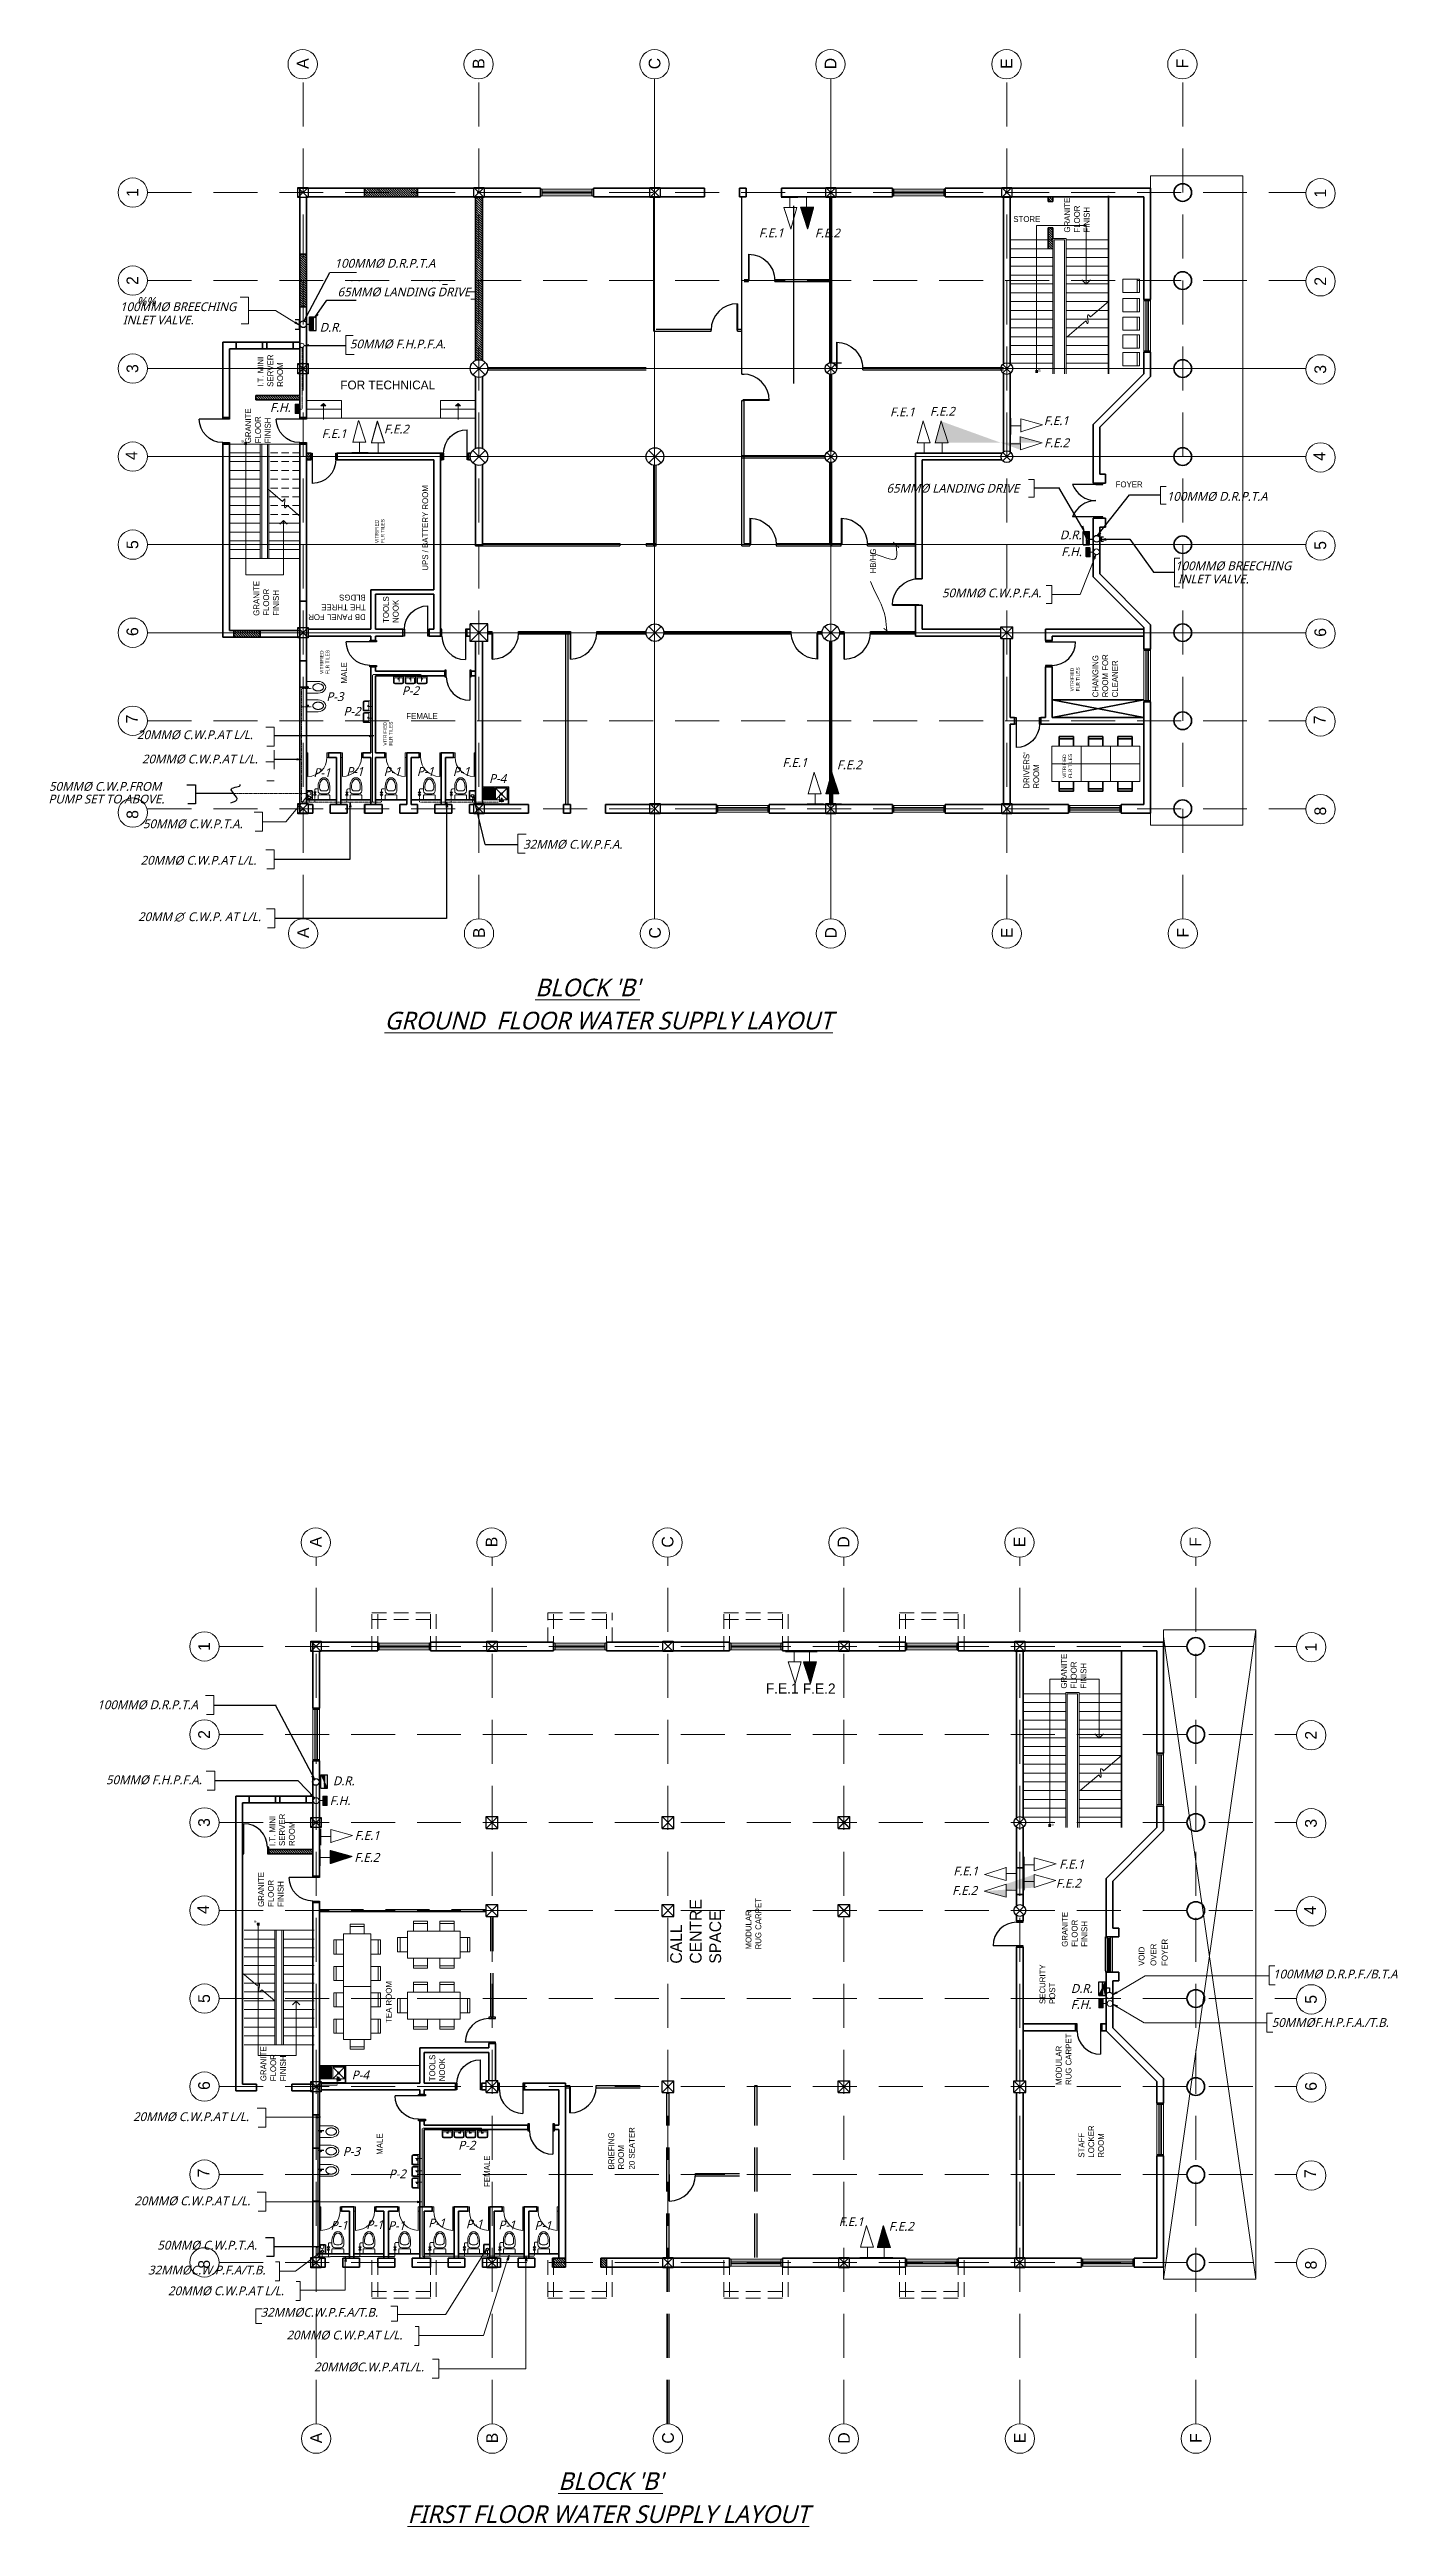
# Model space of a CAD drawing. Header units: millimetres. Extents: x -599088 to 175795, y -639251 to 31.
# Drawn here: x -299725 to -253754, y -130038 to -45626 of the extents above; entities that cross this region are included whole.
import ezdxf
from ezdxf.enums import TextEntityAlignment as Align

# ---------------------------------------------------------------- set-up
doc = ezdxf.new("R2010")
doc.units = ezdxf.units.MM
doc.header["$LTSCALE"] = 2
doc.header["$MEASUREMENT"] = 0
for name, pattern in [('DASHDOT', [1, 0.5, -0.25, 0, -0.25]), ('DASHED', [0.75, 0.5, -0.25]), ('DASHED2', [0.375, 0.25, -0.125])]:
    doc.linetypes.add(name, pattern=pattern)
doc.layers.get('0').update_dxf_attribs({"lineweight": 5})
for name, color, linetype, lineweight in [('Dim', 8, 'Continuous', 13), ('Dim_int', 8, 'Continuous', 5), ('Fixtures', 7, 'Continuous', 5), ('GRID', 8, 'Continuous', 5), ('gridlines', 8, 'DASHED2', 5), ('Handrails', 8, 'Continuous', 5), ('Hatch', 8, 'Continuous', 5), ('LAYER1', 8, 'Continuous', 5), ('Layer2', 8, 'Continuous', 25), ('Layer3', 8, 'DASHED', 5), ('Layer4', 8, 'Continuous', 5), ('Layer5', 8, 'Continuous', 25), ("Supervisor's seat", 7, 'Continuous', 25), ('text', 8, 'Continuous', 5), ('TEXT3', 8, 'Continuous', 5), ('WALLS', 8, 'Continuous', 35), ('WIN-DOOR', 8, 'Continuous', 13), ('win_doors', 8, 'Continuous', 13), ('WINDOWS_DOORS', 8, 'Continuous', 5), ('WTER', 8, 'Continuous', 25)]:
    doc.layers.add(name, color=color, linetype=linetype, lineweight=lineweight)
doc.layers.add('DOOR-WINDOW', color=8, linetype='Continuous')
doc.layers.add('DOORS', color=8, linetype='Continuous')
doc.layers.get('Dim').off()
doc.layers.get('DOOR-WINDOW').off()
doc.styles.add('LUCY', font='')
doc.styles.add('STYLUS', font='stylu.ttf')
doc.styles.get('LUCY').set_extended_font_data('Lucida Sans', italic=True)
doc.dimstyles.new('DIM100S', dxfattribs={"dimscale": 0, "dimtxt": 200, "dimasz": 200, "dimexe": 100, "dimexo": 200, "dimgap": 100, "dimtad": 1, "dimdec": 0, "dimdsep": 46, "dimlunit": 6, "dimtxsty": 'STYLUS', "dimblk1": 'ARCHTICK', "dimblk2": 'ARCHTICK', "dimsah": 1, "dimcen": 100, "dimclrd": 256, "dimclre": 256, "dimclrt": 10, "dimadec": 0, "dimazin": 0, "dimtfac": 1, "dimtdec": 0, "dimtmove": 2, "dimatfit": 3, "dimldrblk": 'ARCHTICK', "dimfxl": 0, "dimtolj": 1, "dimtzin": 0, "dimarcsym": 0})
pattern_1 = [(135, (-407910, -116630), (-39.774756, -39.774756), [])]
pattern_2 = [(45, (0, 0), (-0.08838834765, 0.08838834765), [])]

msp = doc.modelspace()

# ---------------------------------------------------------------- texts
at = {"layer": 'Dim_int', "color": 10, "insert": (-271639, -62633), "char_height": 200, "attachment_point": 6, "rotation": 90, "style": 'STYLUS'}
msp.add_mtext('{\\C7;HB/HG}', dxfattribs=at)
at = {"layer": 'DOORS', "color": 1, "char_height": 350, "width": 15498, "attachment_point": 1}
for s, insert in [('F.E.1', (-275296, -101302)), ('F.E.2', (-274035, -101310))]:
    msp.add_mtext(s, dxfattribs=dict(at, insert=insert))
at = {"layer": 'text', "attachment_point": 7, "style": 'STYLUS'}
for s, insert, char_height, width, rotation in [('GRANITE FLOOR FINISH', (-264250, -51864), 200, 1801, 90), ('I.T. MINI SERVER ROOM', (-291759, -57120), 200, 1998, 90), ('GRANITE FLOOR FINISH', (-292180, -59044), 200, 1801, 90), ('UPS / BATTERY ROOM', (-286810, -63385), 200, 3335, 90), ('VITRIFIED FLR TILES', (-288302, -62448), 120, 1080.6, 90), ('GRANITE FLOOR FINISH', (-291900, -64924), 200, 1801, 90), ('DB PANEL FOR \\PTHE THREE \\PBLDGS', (-288940, -64200), 200, 2500, 180), ('TOOLS NOOK', (-287816, -65166), 200, 981.85, 90), ('VITRIFIED FLR TILES', (-290182, -66908), 120, 1080.6, 90), ('MALE', (-289579, -67232), 200, 1801, 90), ('CHANGING ROOM FOR CLEANER', (-263286, -67704), 200, 1801, 90), ('VITRIFIED FLR TILES', (-264592, -67498), 120, 1080.6, 90), ('VITRIFIED FLR TILES', (-288022, -69348), 120, 1080.6, 90), ("DRIVERS' ROOM", (-265973, -70817), 200, 1801, 90), ('VITRIFIED FLR TILES', (-264852, -70448), 120, 1080.6, 90), ('GRANITE FLOOR FINISH', (-264360, -101484), 200, 1801, 90), ('I.T. MINI SERVER ROOM', (-291358, -106848), 200, 1998, 90), ('GRANITE FLOOR FINISH', (-291740, -108924), 200, 1801, 90), ('CALL CENTRE SPACE', (-276816, -110858), 400, 3602, 90), ('MODULAR RUG CARPET', (-275450, -110374), 200, 1801, 90), ('GRANITE FLOOR FINISH', (-264330, -110284), 200, 1801, 90), ('SECURITY POST', (-265426, -112234), 200, 1801, 90), ('TEA ROOM', (-288052, -112878), 200, 1801, 90), ('GRANITE FLOOR FINISH', (-291660, -114864), 200, 1801, 90), ('MODULAR RUG CARPET', (-264870, -114994), 200, 1801, 90), ('TOOLS NOOK', (-286235, -114865), 200, 981.85, 90), ('20 SEATER', (-279763, -117873), 200, 1801, 90), ('STAFF LOCKER ROOM', (-263763, -117469), 200, 1801, 90), ('MALE', (-288366, -117372), 200, 1801, 90), ('BRIEFING ROOM', (-280130, -117873), 200, 1801, 90), ('FEMALE', (-284706, -118467), 200, 1801, 90)]:
    msp.add_mtext(s, dxfattribs=dict(at, insert=insert, char_height=char_height, width=width, rotation=rotation))
at = {"layer": 'text', "rotation": 90}
for s, insert, char_height, width, attachment_point in [('{\\fStylus BT|b0|i0|c0|p34;UP}', (-266009, -56621), 80, 68, 1), ('{\\fStylus BT|b0|i0|c0|p34;UP}', (-293087, -59077), 80, 68, 7), ('{\\fStylus BT|b0|i0|c0|p34;UP}', (-265565, -106170), 80, 68, 1), ('{\\fStylus BT|b0|i0|c0|p34;VOID}', (-262380, -110934), 200, 1523, 7), ('{\\fStylus BT|b0|i0|c0|p34;OVER }', (-261974, -110934), 200, 1523, 7), ('{\\fStylus BT|b0|i0|c0|p34;FOYER }', (-261591, -110934), 200, 1522.63, 7)]:
    msp.add_mtext(s, dxfattribs=dict(at, insert=insert, char_height=char_height, width=width, attachment_point=attachment_point))
at = {"layer": 'text', "attachment_point": 7, "style": 'STYLUS'}
for s, insert, char_height, width in [('FOR TECHNICAL', (-289807, -57212), 300, 5002.5), ('FEMALE', (-287557, -68439), 200, 1801)]:
    msp.add_mtext(s, dxfattribs=dict(at, insert=insert, char_height=char_height, width=width))
at = {"layer": 'text', "insert": (-263366, -60549), "char_height": 200, "width": 1522.63, "attachment_point": 7}
msp.add_mtext('{\\fStylus BT|b0|i0|c0|p34;FOYER }', dxfattribs=at)
at = {"layer": 'TEXT3', "color": 8, "style": 'STYLUS'}
msp.add_text('STORE ', height=200, rotation=360, dxfattribs=at).set_placement((-266856, -51504))
at = {"layer": 'TEXT3', "color": 1, "style": 'LUCY'}
for s, height, p in [('100MM%%c BREECHING', 300, (-297323, -54540)), (' INLET VALVE.', 300, (-297327, -54991)), ('%%', 300, (-296751, -54364)), ('100MM%%c BREECHING', 300, (-261343, -63371)), (' INLET VALVE.', 300, (-261347, -63822)), ('20MM', 300, (-296705, -75329)), ('∅', 300, (-295471, -75329)), (' C.W.P. AT L/L.', 300, (-295107, -75329)), ("%%UBLOCK 'B'", 600, (-283162, -77891)), ('%%uGROUND  FLOOR WATER SUPPLY LAYOUT', 600, (-288302, -79018)), ("%%UBLOCK 'B'", 600, (-282374, -128791)), ('%%uFIRST FLOOR WATER SUPPLY LAYOUT', 600, (-287514, -129918))]:
    msp.add_text(s, height=height, dxfattribs=at).set_placement(p)
at = {"layer": 'TEXT3', "color": 1, "char_height": 300, "width": 15498, "attachment_point": 1, "style": 'LUCY'}
for s, insert in [('F.E.1', (-275537, -51724)), ('100MM%%c D.R.P.T.A', (-290005, -52761)), ('65MM%%c LANDING DRIVE', (-289902, -53738)), ('D.R.', (-290512, -54943)), ('50MM%%c F.H.P.F.A.', (-289482, -55510)), ('F.H.', (-292206, -57674)), ('F.E.1', (-271062, -57825)), ('F.E.2', (-269701, -57805)), ('F.E.1', (-265817, -58123)), ('F.E.1', (-290443, -58564)), ('F.E.2', (-288322, -58411)), ('F.E.2', (-265807, -58877)), ('65MM%%c LANDING DRIVE', (-271183, -60428)), ('100MM%%c D.R.P.T.A', (-261623, -60705)), ('D.R.', (-265269, -62018)), ('F.H.', (-265222, -62589)), ('50MM%%c C.W.P.F.A.', (-269289, -63995)), ('P-3', (-290284, -67528)), ('P-2', (-287708, -67327)), ('P-2', (-289700, -68030)), ('20MM%%c C.W.P.AT L/L.', (-296743, -68827)), ('20MM%%c C.W.P.AT L/L.', (-296574, -69655)), ('F.E.1', (-274730, -69775)), ('F.E.2', (-272874, -69852)), ('50MM%%c C.W.P.FROM ', (-299742, -70587)), ('P-1', (-290723, -70117)), ('P-1', (-289603, -70079)), ('P-1', (-288330, -70079)), ('P-1', (-287196, -70079)), ('P-1', (-285970, -70079)), ('P-4', (-284736, -70319)), ('PUMP SET TO ABOVE.', (-299763, -71019)), ('50MM%%c C.W.P.T.A.', (-296539, -71863)), ('32MM%%c C.W.P.F.A.', (-283573, -72561)), ('20MM%%c C.W.P.AT L/L.', (-296620, -73106)), ('100MM%%c D.R.P.T.A', (-298097, -101885)), ('50MM%%c F.H.P.F.A.', (-297798, -104443)), ('D.R.', (-290060, -104479)), ('F.H.', (-290170, -105150)), ('F.E.1', (-289317, -106338)), ('F.E.2', (-289330, -107088)), ('F.E.1', (-268902, -107550)), ('F.E.2', (-265404, -107967)), ('F.E.1', (-265292, -107316)), ('F.E.2', (-268942, -108213)), ('100MM%%c D.R.P.F./B.T.A', (-258002, -111062)), ('F.H.', (-264898, -112098)), ('D.R.', (-264894, -111555)), ('50MM%%cF.H.P.F.A./T.B.', (-258044, -112713)), ('P-4', (-289418, -114500)), ('20MM%%c C.W.P.AT L/L.', (-296877, -115923)), ('P-3', (-289721, -117108)), ('P-2', (-285788, -116896)), ('P-2', (-288155, -117873)), ('20MM%%c C.W.P.AT L/L.', (-296832, -118792)), ('P-1', (-290140, -119623)), ('P-1', (-288925, -119604)), ('P-1', (-288182, -119635)), ('P-1', (-286810, -119547)), ('P-1', (-285526, -119581)), ('P-1', (-284417, -119612)), ('P-1', (-283187, -119632)), ('F.E.1', (-272809, -119499)), ('F.E.2', (-271104, -119660)), ('32MM%%cC.W.P.F.A/T.B.', (-296366, -121150)), ('20MM%%c C.W.P.AT L/L.', (-295683, -121858)), ('32MM%%cC.W.P.F.A/T.B.', (-292527, -122590)), ('20MM%%c C.W.P.AT L/L.', (-291644, -123365)), ('20MM%%cC.W.P.ATL/L.', (-290703, -124452))]:
    msp.add_mtext(s, dxfattribs=dict(at, insert=insert))
at = {"layer": 'TEXT3', "color": 1, "linetype": 'DASHED', "insert": (-273625, -51730), "char_height": 300, "width": 15498, "attachment_point": 1, "style": 'LUCY'}
msp.add_mtext('F.E.2', dxfattribs=at)
at = {"layer": 'TEXT3', "color": 1, "lineweight": 25, "insert": (-296049, -120303), "char_height": 300, "width": 15498, "attachment_point": 1, "style": 'LUCY'}
msp.add_mtext('50MM%%c C.W.P.T.A.', dxfattribs=at)

# ---------------------------------------------------------------- blocks, each defined once
blk = doc.blocks.new('Grid no')
at = {"layer": 'GRID'}
blk.add_circle((0, 500), 500, dxfattribs=at)
blk.add_attdef('GRNO', text='', height=400, dxfattribs=at).set_placement((0, 500), align=Align.MIDDLE_CENTER)
blk = doc.blocks.new('600 SQ COLUMN')
at = {"layer": 'LAYER1'}
for p, q in [((303, 303), (-297, -297)), ((303, -297), (-297, 303))]:
    blk.add_line(p, q, dxfattribs=at)
at = {"layer": 'Layer2'}
for p, q in [((-297, -297), (-297, 303)), ((-297, 303), (303, 303)), ((303, -297), (303, 303)), ((-297, -297), (303, -297))]:
    blk.add_line(p, q, dxfattribs=at)
blk = doc.blocks.new('600 DIAM COLUMN')
at = {"layer": 'LAYER1'}
for p, q in [((86296, -121048), (85872, -121472)), ((86296, -121472), (85872, -121048))]:
    blk.add_line(p, q, dxfattribs=at)
at = {"layer": 'Layer2'}
blk.add_circle((86084, -121260), 300, dxfattribs=at)
blk = doc.blocks.new('W1800')
at = {"layer": 'WIN-DOOR'}
for points in [[(0, 0), (230, 0), (230, -50), (0, -50)], [(0, -1800), (230, -1800), (230, -1750), (0, -1750)]]:
    blk.add_lwpolyline(points, close=True, dxfattribs=at)
at = {"layer": 'WINDOWS_DOORS'}
for p, q in [((0, -1800), (0, 0)), ((0, 0), (230, 0)), ((230, 0), (230, -1800)), ((69, -1750), (69, -50)), ((114, -50), (114, -1750)), ((161, -1750), (161, -50)), ((230, -1800), (0, -1800))]:
    blk.add_line(p, q, dxfattribs=at)
blk = doc.blocks.new('d900l')
at = {"linetype": 'ByBlock'}
blk.add_line((50, 230), (50, 1030), dxfattribs=at)
for points in [[(0, 0), (50, 0), (50, 230), (0, 230)], [(850, 0), (900, 0), (900, 230), (850, 230)]]:
    blk.add_lwpolyline(points, close=True, dxfattribs=at)
blk.add_arc((50, 230), 800, 0, 90, dxfattribs=at)
blk = doc.blocks.new('1200 DOOR')
at = {"layer": 'Layer2'}
for p, q in [((50, 115), (50, 910)), ((1150, 115), (1150, 910))]:
    blk.add_line(p, q, dxfattribs=at)
for points in [[(0, -115), (50, -115), (50, 115), (0, 115)], [(1150, -115), (1200, -115), (1200, 115), (1150, 115)]]:
    blk.add_lwpolyline(points, close=True, dxfattribs=at)
for centre, start, end in [((-250, 115), 0, 69.33268), ((1450, 115), 110.66732, 180)]:
    blk.add_arc(centre, 850, start, end, dxfattribs=at)
blk = doc.blocks.new('STEP CUT')
at = {"layer": 'Handrails', "linetype": 'Continuous'}
for p, q in [((333, 571), (-86, 79)), ((-225, -85), (-599, -524))]:
    blk.add_line(p, q, dxfattribs=at)
for points, knots in [([(-224, 17), (-266, 20), (-337, 17), (-265, -49), (-225, -85)], [321.725709, 321.725709, 321.725709, 321.725709, 418.129398, 535.034836, 535.034836, 535.034836, 535.034836]), ([(-86, 79), (-42, 49), (80, -36), (-134, 10), (-224, 17)], [0, 0, 0, 0, 115.30598, 321.725709, 321.725709, 321.725709, 321.725709])]:
    blk.add_open_spline(points, degree=3, knots=knots, dxfattribs=at)
blk = doc.blocks.new('w1200')
for p, q in [((50, 230), (0, 230)), ((0, 165), (1200, 165)), ((0, 65), (1200, 65)), ((0, 0), (50, 0)), ((50, 230), (1200, 230)), ((50, 65), (50, 165)), ((50, 125), (1150, 125)), ((50, 105), (1150, 105)), ((50, 0), (1200, 0)), ((1200, 230), (1150, 230)), ((1150, 165), (1150, 65)), ((1150, 0), (1200, 0))]:
    blk.add_line(p, q)
blk = doc.blocks.new('STEP ARROW')
at = {"layer": 'Hatch'}
for p, q in [((4524, 0), (0, 0)), ((0, 0), (0, -1290)), ((4431, 30), (4521, 30)), ((4431, -30), (4521, -30)), ((0, -1290), (1850, -1290)), ((1850, -1290), (1725, -1165)), ((1850, -1290), (1725, -1415))]:
    blk.add_line(p, q, dxfattribs=at)
at = {"layer": 'text', "insert": (4454, 51), "char_height": 80, "width": 68, "attachment_point": 7}
blk.add_mtext('{\\fStylus BT|b0|i0|c0|p34;UP}', dxfattribs=at)
blk = doc.blocks.new('wc')
for p, q in [((0, 458), (0, 308)), ((0, 150), (0, 0)), ((0, 0), (400, 0)), ((25, 175), (375, 175)), ((50, 458), (50, 408)), ((100, 208), (300, 208)), ((150, 308), (250, 308)), ((190, 208), (190, 175)), ((210, 208), (210, 175)), ((350, 408), (350, 458)), ((400, 308), (400, 458)), ((400, 0), (400, 150))]:
    blk.add_line(p, q)
for centre, radius, start, end in [((100, 308), 100, 180, 270), ((25, 150), 25, 90, 180), ((150, 408), 100, 180, 270), ((250, 408), 100, 270, 0), ((300, 308), 100, 270, 0), ((300, 308), 100, 270, 0), ((375, 150), 25, 360, 90)]:
    blk.add_arc(centre, radius, start, end)
blk.add_ellipse((200, 458), major_axis=(0, 300), ratio=0.666667, start_param=4.712389, end_param=7.853982)
blk.add_open_spline([(350, 458), (350, 466), (350, 474), (348, 496), (347, 510), (342, 537), (339, 551), (332, 576), (327, 588), (318, 611), (312, 622), (301, 641), (294, 650), (283, 665), (277, 670), (266, 681), (261, 685), (250, 693), (244, 696), (233, 701), (228, 703), (217, 706), (212, 707), (201, 708), (196, 708), (185, 706), (180, 705), (169, 702), (163, 700), (152, 694), (147, 691), (136, 682), (130, 678), (119, 667), (114, 661), (104, 647), (99, 640), (89, 624), (85, 616), (77, 598), (73, 589), (66, 569), (63, 559), (58, 538), (56, 527), (53, 506), (52, 494), (50, 475), (50, 466), (50, 458)], degree=3, knots=[4.712389, 4.712389, 4.712389, 4.712389, 4.805294, 4.805294, 4.96378, 4.96378, 5.122267, 5.122267, 5.280753, 5.280753, 5.439239, 5.439239, 5.597725, 5.597725, 5.724795, 5.724795, 5.851866, 5.851866, 5.978936, 5.978936, 6.106006, 6.106006, 6.233076, 6.233076, 6.360146, 6.360146, 6.487216, 6.487216, 6.614287, 6.614287, 6.741357, 6.741357, 6.868427, 6.868427, 6.995497, 6.995497, 7.122567, 7.122567, 7.249638, 7.249638, 7.376708, 7.376708, 7.503778, 7.503778, 7.630848, 7.630848, 7.757918, 7.757918, 7.853982, 7.853982, 7.853982, 7.853982])
blk = doc.blocks.new('bidet')
for p, q in [((0, 400), (0, 0)), ((0, 0), (400, 0)), ((0, 0), (200, 0)), ((0, 0), (200, 0)), ((400, 0), (400, 400))]:
    blk.add_line(p, q)
for radius in [23.9, 18.9, 13.9]:
    blk.add_circle((200, 50), radius)
blk.add_ellipse((200, 400), major_axis=(0, 256), ratio=0.780874, start_param=4.712389, end_param=7.853982)
for points in [[(325, 400), (325, 406), (325, 413), (323, 429), (322, 439), (318, 459), (316, 469), (309, 487), (306, 496), (298, 512), (293, 520), (284, 534), (279, 540), (268, 551), (263, 556), (252, 564), (246, 568), (235, 574), (229, 576), (218, 579), (213, 580), (202, 581), (197, 581), (186, 580), (180, 579), (169, 576), (164, 573), (153, 567), (147, 564), (136, 555), (131, 550), (120, 538), (115, 532), (106, 518), (101, 510), (93, 494), (90, 485), (84, 466), (81, 457), (78, 437), (76, 427), (75, 411), (75, 406), (75, 400)], [(325, 400), (325, 394), (325, 387), (323, 371), (322, 361), (318, 341), (316, 331), (309, 313), (306, 304), (298, 288), (293, 280), (284, 266), (279, 260), (268, 249), (263, 244), (252, 236), (246, 232), (235, 226), (229, 224), (218, 221), (213, 220), (202, 219), (197, 219), (186, 220), (180, 221), (169, 224), (164, 227), (153, 233), (147, 236), (136, 245), (131, 250), (120, 262), (115, 268), (106, 282), (101, 290), (93, 306), (90, 315), (84, 334), (81, 343), (78, 363), (76, 373), (75, 389), (75, 394), (75, 400)]]:
    blk.add_open_spline(points, degree=3, knots=[4.712389, 4.712389, 4.712389, 4.712389, 4.809848, 4.809848, 4.965569, 4.965569, 5.121291, 5.121291, 5.277012, 5.277012, 5.432733, 5.432733, 5.588455, 5.588455, 5.744176, 5.744176, 5.899897, 5.899897, 6.055619, 6.055619, 6.21134, 6.21134, 6.367061, 6.367061, 6.522783, 6.522783, 6.678504, 6.678504, 6.834226, 6.834226, 6.989947, 6.989947, 7.145668, 7.145668, 7.30139, 7.30139, 7.457111, 7.457111, 7.612832, 7.612832, 7.768554, 7.768554, 7.853982, 7.853982, 7.853982, 7.853982])
blk = doc.blocks.new('d750l-150')
at = {"layer": 'WINDOWS_DOORS'}
blk.add_line((50, 150), (50, 800), dxfattribs=at)
for points in [[(50, 0), (0, 0), (0, 150), (50, 150)], [(750, 0), (700, 0), (700, 150), (750, 150)]]:
    blk.add_lwpolyline(points, close=True, dxfattribs=at)
blk.add_arc((50, 150), 650, 0, 90, dxfattribs=at)
blk = doc.blocks.new('sink900')
for p, q in [((0, 600), (0, 0)), ((900, 600), (0, 600)), ((0, 600), (50, 600)), ((0, 600), (100, 600)), ((0, 0), (900, 0)), ((20, 580), (20, 20)), ((880, 580), (20, 580)), ((20, 20), (880, 20)), ((450, 450), (50, 50)), ((50, 450), (450, 50)), ((50, 450), (50, 50)), ((450, 450), (50, 450)), ((50, 50), (450, 50)), ((168, 489), (325, 489)), ((230, 518), (230, 390)), ((230, 518), (260, 518)), ((260, 390), (230, 390)), ((260, 518), (260, 390)), ((450, 50), (450, 450)), ((450, 50), (450, 450)), ((450, 450), (850, 450)), ((490, 50), (490, 450)), ((490, 425), (850, 425)), ((490, 400), (850, 400)), ((490, 375), (850, 375)), ((490, 350), (850, 350)), ((490, 325), (850, 325)), ((490, 300), (850, 300)), ((490, 275), (850, 275)), ((850, 250), (490, 250)), ((850, 225), (490, 225)), ((850, 225), (490, 225)), ((850, 200), (490, 200)), ((850, 175), (490, 175)), ((850, 150), (490, 150)), ((850, 125), (490, 125)), ((850, 100), (490, 100)), ((850, 75), (490, 75)), ((850, 50), (490, 50)), ((850, 450), (850, 50)), ((880, 20), (880, 580)), ((900, 0), (900, 600))]:
    blk.add_line(p, q)
for centre, radius in [((197, 485), 20), ((250, 250), 40), ((250, 250), 30), ((288, 485), 20)]:
    blk.add_circle(centre, radius)
blk = doc.blocks.new('900 DOOR 2')
at = {"layer": 'Layer5'}
for p, q in [((900, 20), (0, 20)), ((900, 0), (0, 0))]:
    blk.add_line(p, q, dxfattribs=at)
blk.add_arc((0, 0), 900, 0, 90, dxfattribs=at)
blk = doc.blocks.new('arrow')
at = {"layer": 'Hatch'}
h = blk.add_hatch(color=256, dxfattribs=at)
h.paths.add_polyline_path([(-85, 0), (0, 0), (-85, 85)])
h.paths.add_polyline_path([(-85, 0), (-85, -85), (0, 0)])
for p, q in [((-556, 0), (0, 0)), ((-85, 85), (0, 0)), ((-85, 85), (-85, -85)), ((-85, -85), (0, 0))]:
    blk.add_line(p, q, dxfattribs=at)
blk = doc.blocks.new('BASIN350')
for p, q in [((0, 200), (0, 0)), ((0, 0), (350, 0)), ((25, 200), (25, 50)), ((25, 50), (325, 50)), ((300, 250), (50, 250)), ((300, 225), (50, 225)), ((325, 50), (325, 200)), ((350, 0), (350, 200))]:
    blk.add_line(p, q)
for radius in [17.4, 12.4]:
    blk.add_circle((175, 75), radius)
for centre, radius, start, end in [((50, 200), 50, 90, 180), ((50, 200), 25, 90, 180), ((300, 200), 50, 0, 90), ((300, 200), 25, 360, 90)]:
    blk.add_arc(centre, radius, start, end)
blk = doc.blocks.new('chair600')
for p, q in [((0, 750), (0, 650)), ((0, 650), (600, 650))]:
    blk.add_line(p, q)
blk.add_lwpolyline([(0, 0), (600, 0), (600, 750), (0, 750)], close=True)
blk = doc.blocks.new('_ArchTick')
at = {"color": 0, "const_width": 0.15}
blk.add_lwpolyline([(-0.5, -0.5), (0.5, 0.5)], dxfattribs=at)

# ---------------------------------------------------------------- hatches: boundary and pattern name
at = {"layer": 'Hatch'}
h = msp.add_hatch(dxfattribs=at)
h.set_pattern_fill('ANSI31', color=256, scale=450, angle=90, style=0)
h.set_pattern_definition(pattern_1)
h.paths.add_polyline_path([(-287178, -50499), (-287178, -50349), (-288978, -50349), (-288978, -50499)])
h.paths.add_polyline_path([(-287178, -50649), (-287178, -50499), (-288978, -50499), (-288978, -50649)])
h = msp.add_hatch(dxfattribs=at)
h.set_pattern_fill('ANSI31', color=256, scale=450, angle=90, style=0)
h.set_pattern_definition(pattern_1)
h.paths.add_polyline_path([(-285193, -53499), (-285193, -56222, -0.098669), (-285078, -56199), (-285078, -53499)])
h.paths.add_polyline_path([(-285193, -50674), (-285193, -53499), (-285078, -53499), (-285078, -50674)])
h.paths.add_polyline_path([(-285078, -53499), (-285078, -56199, -0.098669), (-284963, -56222), (-284963, -53499)])
h.paths.add_polyline_path([(-285078, -50674), (-285078, -53499), (-284963, -53499), (-284963, -50674)])
h = msp.add_hatch(dxfattribs=at)
h.set_pattern_fill('ANSI31', color=256, scale=450, angle=90, style=0)
h.set_pattern_definition(pattern_1)
h.paths.add_polyline_path([(-265663, -52414), (-265513, -52414), (-265513, -52114), (-265663, -52114)])
h.paths.add_polyline_path([(-265663, -52114), (-265513, -52114), (-265513, -52064), (-265513, -51699), (-265663, -51699)])
h.paths.add_polyline_path([(-265663, -50649), (-265663, -50799), (-265513, -50799), (-265513, -50649)])
h = msp.add_hatch(dxfattribs=at)
h.set_pattern_fill('ANSI31', color=256, scale=450, angle=90, style=0)
h.set_pattern_definition(pattern_1)
h.paths.add_polyline_path([(-290963, -53499), (-291078, -53499), (-291078, -54399), (-290963, -54399)])
h.paths.add_polyline_path([(-291078, -53499), (-291193, -53499), (-291193, -54399), (-291078, -54399)])
h.paths.add_polyline_path([(-291078, -52599), (-291193, -52599), (-291193, -53499), (-291078, -53499)])
h.paths.add_polyline_path([(-291078, -53499), (-290963, -53499), (-290963, -52599), (-291078, -52599)])
h = msp.add_hatch(dxfattribs=at)
h.set_pattern_fill('ANSI31', color=256, scale=450, angle=90, style=0)
h.set_pattern_definition(pattern_1)
h.paths.add_polyline_path([(-292315, -57419), (-292688, -57419), (-292688, -57569), (-291193, -57569), (-291193, -57419)])
h = msp.add_hatch(dxfattribs=at)
h.set_pattern_fill('ANSI31', color=256, scale=450, angle=90, style=0)
h.set_pattern_definition(pattern_1)
h.paths.add_polyline_path([(-290963, -59499), (-290963, -59614), (-290813, -59614), (-290813, -59499)])
h.paths.add_polyline_path([(-290813, -59384), (-290963, -59384), (-290963, -59499), (-290813, -59499)])
h = msp.add_hatch(dxfattribs=at)
h.set_pattern_fill('ANSI31', color=256, scale=450, angle=90, style=0)
h.set_pattern_definition(pattern_1)
h.paths.add_polyline_path([(-292538, -65649), (-292538, -65499), (-293438, -65499), (-293438, -65649)])
h.paths.add_polyline_path([(-293438, -65419), (-293438, -65499), (-292538, -65499), (-292538, -65419)])
h = msp.add_hatch(dxfattribs=at)
h.set_pattern_fill('ANSI31', color=256, scale=450, angle=90, style=0)
h.set_pattern_definition([(135, (-407465.25, -166178.707), (-39.774756, -39.774756), [])])
h.paths.add_polyline_path([(-291871, -106967), (-292243, -106967), (-292243, -107117), (-290748, -107117), (-290748, -106967)])
h = msp.add_hatch(dxfattribs=at)
h.set_pattern_fill('ANSI31', color=256, scale=450, angle=90, style=0)
h.set_pattern_definition([(135, (-410110, -232280), (-39.774756, -39.774756), [])])
h.paths.add_polyline_path([(-282533, -120897), (-282533, -121047), (-282128, -121047), (-282128, -120897)])
h.paths.add_polyline_path([(-282533, -121047), (-282533, -121197), (-282128, -121197), (-282128, -121047)])
h.paths.add_polyline_path([(-280928, -121047), (-280928, -121197), (-280733, -121197), (-280733, -121047)])
h.paths.add_polyline_path([(-280928, -120897), (-280928, -121047), (-280733, -121047), (-280733, -120957), (-280733, -120897)])
at = {"layer": 'TEXT3'}
h = msp.add_hatch(dxfattribs=at)
h.set_pattern_fill('ANSI31', color=4, style=0)
h.set_pattern_definition(pattern_2)
edge = h.paths.add_edge_path()
edge.add_line((-273870, -51741), (-273667, -51000))
edge.add_line((-273664, -51000), (-274112, -51000))
edge.add_line((-273871, -51734), (-274111, -51000))
h = msp.add_hatch(dxfattribs=at)
h.set_pattern_fill('ANSI31', color=4, style=0)
h.set_pattern_definition(pattern_2)
edge = h.paths.add_edge_path()
edge.add_line((-291352, -58030), (-291352, -57712))
edge.add_line((-291204, -57712), (-291352, -57712))
edge.add_line((-291204, -58030), (-291204, -57712))
edge.add_line((-291204, -58027), (-291352, -58027))
h = msp.add_hatch(dxfattribs=at)
h.set_pattern_fill('ANSI31', color=4, style=0)
h.set_pattern_definition(pattern_2)
edge = h.paths.add_edge_path()
edge.add_line((-288545, -58288), (-288748, -59029))
edge.add_line((-288544, -58295), (-288304, -59028))
edge.add_line((-288752, -59029), (-288303, -59028))
h = msp.add_hatch(dxfattribs=at)
h.set_pattern_fill('ANSI31', color=4, style=0)
h.set_pattern_definition(pattern_2)
edge = h.paths.add_edge_path()
edge.add_line((-269320, -58292), (-269079, -59026))
edge.add_line((-269321, -58285), (-269524, -59027))
edge.add_line((-269527, -59027), (-269078, -59026))
edge.add_line((-265882, -59025), (-266616, -59265))
edge.add_line((-265876, -59024), (-266617, -58821))
edge.add_line((-266617, -58818), (-266616, -59266))
at = {"layer": 'TEXT3', "lineweight": 25}
h = msp.add_hatch(dxfattribs=at)
h.set_pattern_fill('ANSI31', color=4, style=0)
h.set_pattern_definition(pattern_2)
edge = h.paths.add_edge_path()
edge.add_line((-264479, -62046), (-264253, -62046))
edge.add_line((-264253, -62507), (-264253, -62046))
edge.add_line((-264361, -62046), (-264361, -62507))
edge.add_line((-264479, -62507), (-264253, -62507))
at = {"layer": 'TEXT3'}
h = msp.add_hatch(dxfattribs=at)
h.set_pattern_fill('ANSI31', color=4, style=0)
h.set_pattern_definition([(45, (26969.7999, -4883.60802), (-0.08838834765, 0.08838834765), [])])
edge = h.paths.add_edge_path()
edge.add_line((-264382, -62913), (-264382, -62595))
edge.add_line((-264234, -62595), (-264382, -62595))
edge.add_line((-264234, -62913), (-264234, -62595))
edge.add_line((-264234, -62911), (-264382, -62911))
h = msp.add_hatch(dxfattribs=at)
h.set_pattern_fill('ANSI31', color=4, style=0)
h.set_pattern_definition(pattern_2)
edge = h.paths.add_edge_path()
edge.add_line((-273044, -70253), (-273247, -70994))
edge.add_line((-273251, -70994), (-272802, -70993))
edge.add_line((-273043, -70259), (-272803, -70993))
h = msp.add_hatch(dxfattribs=at)
h.set_pattern_fill('ANSI31', color=4, style=0)
h.set_pattern_definition(pattern_2)
edge = h.paths.add_edge_path()
edge.add_line((-273777, -101301), (-274016, -100567))
edge.add_line((-273776, -101308), (-273572, -100567))
edge.add_line((-273569, -100567), (-274017, -100567))
at = {"layer": 'TEXT3', "lineweight": 25}
h = msp.add_hatch(dxfattribs=at)
h.set_pattern_fill('ANSI31', color=4, style=0)
h.set_pattern_definition(pattern_2)
edge = h.paths.add_edge_path()
edge.add_line((-290350, -104418), (-290350, -104879))
edge.add_line((-290468, -104879), (-290468, -104418))
edge.add_line((-290468, -104879), (-290242, -104879))
edge.add_line((-290468, -104418), (-290242, -104418))
at = {"layer": 'TEXT3'}
h = msp.add_hatch(dxfattribs=at)
h.set_pattern_fill('ANSI31', color=4, style=0)
h.set_pattern_definition(pattern_2)
edge = h.paths.add_edge_path()
edge.add_line((-290403, -105472), (-290255, -105472))
edge.add_line((-290255, -105154), (-290255, -105472))
edge.add_line((-290403, -105154), (-290403, -105472))
edge.add_line((-290403, -105154), (-290256, -105154))
h = msp.add_hatch(dxfattribs=at)
h.set_pattern_fill('ANSI31', color=4, style=0)
h.set_pattern_definition(pattern_2)
edge = h.paths.add_edge_path()
edge.add_line((-289408, -107203), (-290148, -106999))
edge.add_line((-290148, -106996), (-290148, -107444))
edge.add_line((-289415, -107204), (-290148, -107443))
h = msp.add_hatch(dxfattribs=at)
h.set_pattern_fill('ANSI31', color=4, style=0)
h.set_pattern_definition(pattern_2)
edge = h.paths.add_edge_path()
edge.add_line((-267839, -108386), (-267105, -108147))
edge.add_line((-267846, -108387), (-267105, -108591))
edge.add_line((-267105, -108595), (-267105, -108146))
edge.add_line((-266147, -107819), (-266147, -108267))
edge.add_line((-265406, -108026), (-266147, -107822))
edge.add_line((-265413, -108027), (-266147, -108266))
at = {"layer": 'TEXT3', "lineweight": 25}
h = msp.add_hatch(dxfattribs=at)
h.set_pattern_fill('ANSI31', color=4, style=0)
h.set_pattern_definition(pattern_2)
edge = h.paths.add_edge_path()
edge.add_line((-263937, -111480), (-263711, -111480))
edge.add_line((-263939, -111943), (-263712, -111943))
edge.add_line((-263820, -111480), (-263820, -111941))
edge.add_line((-263711, -111941), (-263711, -111480))
at = {"layer": 'TEXT3'}
h = msp.add_hatch(dxfattribs=at)
h.set_pattern_fill('ANSI31', color=4, style=0)
h.set_pattern_definition([(45, (0, -663.46871), (-0.08838834765, 0.08838834765), [])])
h.paths.add_polyline_path([(-263787, -112363), (-263935, -112363), (-263935, -112048), (-263787, -112048)])
h = msp.add_hatch(dxfattribs=at)
h.set_pattern_fill('ANSI31', color=4, style=0)
h.set_pattern_definition(pattern_2)
edge = h.paths.add_edge_path()
edge.add_line((-271289, -119791), (-271493, -120532))
edge.add_line((-271497, -120532), (-271048, -120532))
edge.add_line((-271288, -119798), (-271049, -120532))
at = {"layer": 'WALLS', "lineweight": 25}
h = msp.add_hatch(dxfattribs=at)
h.set_pattern_fill('ANSI31', color=4, style=0)
h.set_pattern_definition(pattern_2)
edge = h.paths.add_edge_path()
edge.add_line((-290855, -55199), (-290855, -54738))
edge.add_line((-290855, -54738), (-290629, -54738))
edge.add_line((-290738, -54738), (-290738, -55199))
edge.add_line((-290855, -55199), (-290629, -55199))

# ---------------------------------------------------------------- linework, layer by layer
msp.add_line((-288278, -71199), (-287878, -71199))
at = {"color": 8, "linetype": 'Continuous'}
for p, q in [((-288990, -109508), (-289470, -109508)), ((-289470, -109508), (-289470, -109840)), ((-289470, -109588), (-288990, -109588)), ((-288990, -109840), (-288990, -109508)), ((-287310, -109493), (-286830, -109493)), ((-286410, -109493), (-285930, -109493)), ((-289947, -110530), (-289947, -110050)), ((-289695, -109840), (-288765, -109840)), ((-288765, -110740), (-288765, -109840)), ((-288765, -110530), (-288765, -110050)), ((-288513, -110530), (-288513, -110050)), ((-287852, -110450), (-287852, -109970)), ((-287852, -109970), (-287520, -109970)), ((-287520, -110450), (-287852, -110450)), ((-287772, -109970), (-287772, -110450)), ((-287520, -109745), (-285720, -109745)), ((-287520, -109745), (-287520, -110675)), ((-285720, -109745), (-285720, -110675)), ((-285388, -109970), (-285720, -109970)), ((-285720, -110450), (-285388, -110450)), ((-285468, -109970), (-285468, -110450)), ((-285388, -110450), (-285388, -109970)), ((-289947, -111430), (-289947, -110950)), ((-288765, -111430), (-288765, -110950)), ((-288513, -111430), (-288513, -110950)), ((-287520, -110675), (-286620, -110675)), ((-287310, -110675), (-286830, -110675)), ((-287310, -110927), (-286830, -110927)), ((-286620, -110675), (-285720, -110675)), ((-286410, -110675), (-285930, -110675)), ((-286410, -110927), (-285930, -110927)), ((-289947, -112330), (-289947, -111850)), ((-289695, -113440), (-289695, -111640)), ((-288513, -112330), (-288513, -111850)), ((-287852, -112530), (-287852, -112050)), ((-287852, -112050), (-287520, -112050)), ((-287772, -112050), (-287772, -112530)), ((-287520, -111825), (-285720, -111825)), ((-287520, -111825), (-287520, -112755)), ((-287310, -111573), (-286830, -111573)), ((-286410, -111573), (-285930, -111573)), ((-285720, -111825), (-285720, -112755)), ((-285388, -112050), (-285720, -112050)), ((-285468, -112050), (-285468, -112530)), ((-285388, -112530), (-285388, -112050)), ((-289947, -113230), (-289947, -112750)), ((-288765, -113440), (-288765, -112540)), ((-288513, -113230), (-288513, -112750)), ((-287520, -112530), (-287852, -112530)), ((-287520, -112755), (-286620, -112755)), ((-287310, -112755), (-286830, -112755)), ((-287310, -113007), (-286830, -113007)), ((-286620, -112755), (-285720, -112755)), ((-286410, -112755), (-285930, -112755)), ((-286410, -113007), (-285930, -113007)), ((-285720, -112530), (-285388, -112530)), ((-289695, -113440), (-288765, -113440)), ((-289470, -113772), (-289470, -113440)), ((-289470, -113692), (-288990, -113692)), ((-288990, -113772), (-289470, -113772)), ((-288990, -113440), (-288990, -113772))]:
    msp.add_line(p, q, dxfattribs=at)
for points in [[(-286830, -109745), (-286830, -109413), (-287310, -109413), (-287310, -109745)], [(-285930, -109745), (-285930, -109413), (-286410, -109413), (-286410, -109745)], [(-289695, -110050), (-290027, -110050), (-290027, -110530), (-289695, -110530)], [(-288765, -110050), (-288433, -110050), (-288433, -110530), (-288765, -110530)], [(-289695, -110950), (-290027, -110950), (-290027, -111430), (-289695, -111430)], [(-288765, -110950), (-288433, -110950), (-288433, -111430), (-288765, -111430)], [(-286830, -110675), (-286830, -111007), (-287310, -111007), (-287310, -110675)], [(-285930, -110675), (-285930, -111007), (-286410, -111007), (-286410, -110675)], [(-289695, -111850), (-290027, -111850), (-290027, -112330), (-289695, -112330)], [(-288765, -111850), (-288433, -111850), (-288433, -112330), (-288765, -112330)], [(-286830, -111825), (-286830, -111493), (-287310, -111493), (-287310, -111825)], [(-285930, -111825), (-285930, -111493), (-286410, -111493), (-286410, -111825)], [(-289695, -112750), (-290027, -112750), (-290027, -113230), (-289695, -113230)], [(-288765, -112750), (-288433, -112750), (-288433, -113230), (-288765, -113230)], [(-286830, -112755), (-286830, -113087), (-287310, -113087), (-287310, -112755)], [(-285930, -112755), (-285930, -113087), (-286410, -113087), (-286410, -112755)]]:
    msp.add_lwpolyline(points, dxfattribs=at)
at = {"layer": 'DOORS', "color": 1}
for p, q in [((-291052, -54890), (-290170, -53228)), ((-291052, -54890), (-290944, -54757)), ((-290683, -54773), (-290272, -54162)), ((-290683, -54773), (-290562, -54652)), ((-290272, -54162), (-289262, -54162)), ((-291212, -55021), (-291337, -54905)), ((-291044, -55711), (-290876, -55677)), ((-291044, -55711), (-289624, -55711)), ((-266146, -60561), (-265298, -60561)), ((-264434, -62033), (-265301, -60555)), ((-263999, -62203), (-262895, -60796)), ((-262895, -60796), (-261831, -60796)), ((-264434, -62033), (-264490, -61871)), ((-263999, -62203), (-263869, -62092)), ((-263861, -62310), (-262880, -62310)), ((-263861, -62310), (-263693, -62343)), ((-262880, -62310), (-262073, -63441)), ((-264025, -62818), (-264118, -62961)), ((-262073, -63441), (-261363, -63441)), ((-288660, -69017), (-292064, -69017)), ((-288660, -69017), (-288828, -69051)), ((-292064, -69809), (-291128, -69809)), ((-291128, -69809), (-291295, -69842)), ((-289480, -71277), (-289480, -73227)), ((-289480, -71277), (-289446, -71445)), ((-286188, -71277), (-286188, -75237)), ((-286188, -71277), (-286154, -71445)), ((-285264, -71067), (-285193, -71222)), ((-284868, -72716), (-285264, -71067)), ((-289480, -73227), (-292064, -73227)), ((-284868, -72716), (-283758, -72716)), ((-286188, -75237), (-292039, -75237)), ((-294116, -102047), (-291991, -102047)), ((-290666, -104599), (-292023, -102047)), ((-294090, -104617), (-291253, -104617)), ((-290666, -104599), (-290775, -104467)), ((-290678, -105217), (-290819, -105120)), ((-263468, -111930), (-263341, -111816)), ((-263468, -112235), (-263307, -112292)), ((-290478, -116084), (-290646, -116118)), ((-287019, -118970), (-287187, -119004)), ((-290456, -120678), (-290606, -120762)), ((-284830, -120607), (-284890, -120767)), ((-289642, -120843), (-289608, -121010)), ((-284065, -120795), (-284083, -120965)), ((-283484, -120830), (-283451, -120997))]:
    msp.add_line(p, q, dxfattribs=at)
for points in [[(-291052, -54890), (-290944, -54757), (-291003, -54724)], [(-290683, -54773), (-290562, -54652), (-290617, -54613)], [(-291212, -55021), (-291337, -54905), (-291373, -54961)], [(-291044, -55711), (-290876, -55677), (-290875, -55745)], [(-264434, -62033), (-264490, -61871), (-264548, -61904)], [(-263999, -62203), (-263869, -62092), (-263921, -62049)], [(-263861, -62310), (-263693, -62343), (-263691, -62276)], [(-264025, -62818), (-264118, -62961), (-264056, -62987)], [(-288660, -69017), (-288828, -69051), (-288830, -68984)], [(-291128, -69809), (-291295, -69842), (-291297, -69775)], [(-290891, -71035), (-290973, -71185), (-291026, -71142)], [(-289480, -71277), (-289446, -71445), (-289513, -71447)], [(-286188, -71277), (-286154, -71445), (-286221, -71447)], [(-285264, -71067), (-285193, -71222), (-285257, -71239)], [(-290666, -104599), (-290775, -104467), (-290716, -104434)], [(-290678, -105217), (-290819, -105120), (-290772, -105072)], [(-263468, -111930), (-263341, -111816), (-263305, -111873)], [(-263468, -112235), (-263307, -112292), (-263339, -112350)], [(-290478, -116084), (-290646, -116118), (-290647, -116051)], [(-287019, -118970), (-287187, -119004), (-287188, -118937)], [(-290486, -120508), (-290650, -120555), (-290657, -120488)], [(-290456, -120678), (-290573, -120803), (-290614, -120750)], [(-284830, -120607), (-284890, -120767), (-284948, -120732)], [(-289642, -120843), (-289608, -121010), (-289675, -121012)], [(-284065, -120795), (-284083, -120965), (-284148, -120947)], [(-283484, -120830), (-283451, -120997), (-283518, -120999)]]:
    msp.add_solid(points, dxfattribs=at)
at = {"layer": 'Fixtures'}
for p, q in [((-288278, -70741), (-288278, -70891)), ((-288228, -70741), (-288228, -70791)), ((-288128, -70891), (-288028, -70891)), ((-287928, -70791), (-287928, -70741)), ((-287878, -70891), (-287878, -70741)), ((-288278, -71049), (-288278, -71199)), ((-288253, -71024), (-287903, -71024)), ((-288178, -70991), (-287978, -70991)), ((-288088, -70991), (-288088, -71024)), ((-288068, -70991), (-288068, -71024)), ((-287878, -71199), (-287878, -71049)), ((-287098, -114332), (-290518, -114332)), ((-285461, -120290), (-285461, -120440)), ((-285461, -120597), (-285461, -120747)), ((-285436, -120572), (-285086, -120572)), ((-285411, -120290), (-285411, -120340)), ((-285361, -120540), (-285161, -120540)), ((-285311, -120440), (-285211, -120440)), ((-285271, -120540), (-285271, -120572)), ((-285251, -120540), (-285251, -120572)), ((-285111, -120340), (-285111, -120290)), ((-285061, -120440), (-285061, -120290)), ((-285061, -120747), (-285061, -120597)), ((-283071, -120290), (-283071, -120440)), ((-283071, -120597), (-283071, -120747)), ((-283046, -120572), (-282696, -120572)), ((-283021, -120290), (-283021, -120340)), ((-282971, -120540), (-282771, -120540)), ((-282921, -120440), (-282821, -120440)), ((-282881, -120540), (-282881, -120572)), ((-282861, -120540), (-282861, -120572)), ((-282721, -120340), (-282721, -120290)), ((-282671, -120440), (-282671, -120290)), ((-282671, -120747), (-282671, -120597)), ((-285461, -120747), (-285061, -120747)), ((-283071, -120747), (-282671, -120747))]:
    msp.add_line(p, q, dxfattribs=at)
for centre, radius, start, end in [((-288178, -70891), 100, 180, 270), ((-288128, -70791), 100, 180, 270), ((-288028, -70791), 100, 270, 0), ((-287978, -70891), 100, 270, 0), ((-287978, -70891), 100, 270, 0), ((-288253, -71049), 25, 90, 180), ((-287903, -71049), 25, 0, 90), ((-285361, -120440), 100, 180, 270), ((-285436, -120597), 25, 90, 180), ((-285311, -120340), 100, 180, 270), ((-285211, -120340), 100, 270, 0), ((-285161, -120440), 100, 270, 0), ((-285161, -120440), 100, 270, 0), ((-285086, -120597), 25, 0, 90), ((-282971, -120440), 100, 180, 270), ((-283046, -120597), 25, 90, 180), ((-282921, -120340), 100, 180, 270), ((-282821, -120340), 100, 270, 0), ((-282771, -120440), 100, 270, 0), ((-282771, -120440), 100, 270, 0), ((-282696, -120597), 25, 0, 90)]:
    msp.add_arc(centre, radius, start, end, dxfattribs=at)
for centre in [(-288078, -70741), (-285261, -120290), (-282871, -120290)]:
    msp.add_ellipse(centre, major_axis=(0, 300), ratio=0.666667, start_param=4.712389, end_param=7.853982, dxfattribs=at)
for points in [[(-287928, -70741), (-287928, -70733), (-287928, -70725), (-287929, -70702), (-287931, -70689), (-287936, -70661), (-287939, -70648), (-287946, -70623), (-287950, -70611), (-287960, -70588), (-287966, -70577), (-287977, -70558), (-287983, -70549), (-287995, -70534), (-288001, -70528), (-288012, -70518), (-288017, -70514), (-288028, -70506), (-288034, -70503), (-288045, -70498), (-288050, -70496), (-288061, -70493), (-288066, -70492), (-288077, -70491), (-288082, -70491), (-288093, -70492), (-288098, -70494), (-288109, -70497), (-288114, -70499), (-288125, -70505), (-288131, -70508), (-288142, -70516), (-288148, -70521), (-288158, -70532), (-288164, -70538), (-288174, -70551), (-288179, -70559), (-288188, -70574), (-288193, -70583), (-288201, -70601), (-288205, -70610), (-288212, -70629), (-288215, -70640), (-288220, -70661), (-288222, -70671), (-288225, -70693), (-288226, -70704), (-288228, -70724), (-288228, -70733), (-288228, -70741)], [(-285111, -120290), (-285111, -120282), (-285111, -120273), (-285112, -120251), (-285114, -120237), (-285118, -120210), (-285121, -120197), (-285129, -120172), (-285133, -120159), (-285143, -120137), (-285148, -120126), (-285160, -120106), (-285166, -120097), (-285178, -120083), (-285183, -120077), (-285194, -120067), (-285200, -120062), (-285211, -120055), (-285216, -120052), (-285227, -120046), (-285233, -120044), (-285244, -120041), (-285249, -120041), (-285260, -120040), (-285265, -120040), (-285276, -120041), (-285281, -120042), (-285292, -120046), (-285297, -120048), (-285308, -120054), (-285314, -120057), (-285325, -120065), (-285330, -120070), (-285341, -120081), (-285347, -120087), (-285357, -120100), (-285362, -120107), (-285371, -120123), (-285376, -120131), (-285384, -120149), (-285388, -120159), (-285394, -120178), (-285397, -120188), (-285402, -120209), (-285405, -120220), (-285408, -120242), (-285409, -120253), (-285410, -120273), (-285411, -120281), (-285411, -120290)], [(-282721, -120290), (-282721, -120282), (-282721, -120273), (-282722, -120251), (-282724, -120237), (-282728, -120210), (-282731, -120197), (-282739, -120172), (-282743, -120159), (-282753, -120137), (-282758, -120126), (-282770, -120106), (-282776, -120097), (-282788, -120083), (-282793, -120077), (-282804, -120067), (-282810, -120062), (-282821, -120055), (-282826, -120052), (-282837, -120046), (-282843, -120044), (-282854, -120041), (-282859, -120041), (-282870, -120040), (-282875, -120040), (-282886, -120041), (-282891, -120042), (-282902, -120046), (-282907, -120048), (-282918, -120054), (-282924, -120057), (-282935, -120065), (-282940, -120070), (-282951, -120081), (-282957, -120087), (-282967, -120100), (-282972, -120107), (-282981, -120123), (-282986, -120131), (-282994, -120149), (-282998, -120159), (-283004, -120178), (-283007, -120188), (-283012, -120209), (-283015, -120220), (-283018, -120242), (-283019, -120253), (-283020, -120273), (-283021, -120281), (-283021, -120290)]]:
    msp.add_open_spline(points, degree=3, knots=[4.712389, 4.712389, 4.712389, 4.712389, 4.805294, 4.805294, 4.96378, 4.96378, 5.122267, 5.122267, 5.280753, 5.280753, 5.439239, 5.439239, 5.597725, 5.597725, 5.724795, 5.724795, 5.851866, 5.851866, 5.978936, 5.978936, 6.106006, 6.106006, 6.233076, 6.233076, 6.360146, 6.360146, 6.487216, 6.487216, 6.614287, 6.614287, 6.741357, 6.741357, 6.868427, 6.868427, 6.995497, 6.995497, 7.122567, 7.122567, 7.249638, 7.249638, 7.376708, 7.376708, 7.503778, 7.503778, 7.630848, 7.630848, 7.757918, 7.757918, 7.853982, 7.853982, 7.853982, 7.853982], dxfattribs=at)
at = {"layer": 'gridlines', "ltscale": 3000}
for p, q in [((-291078, -75248), (-291078, -46626)), ((-285078, -75248), (-285078, -46626)), ((-267078, -75248), (-267078, -46626)), ((-261078, -75248), (-261078, -46626)), ((-296387, -50499), (-256876, -50499)), ((-296387, -53499), (-256876, -53499)), ((-296387, -68499), (-256876, -68499)), ((-296387, -71499), (-256876, -71499)), ((-290633, -126545), (-290633, -97008)), ((-284633, -126545), (-284633, -97008)), ((-278633, -126545), (-278633, -97008)), ((-272633, -126545), (-272633, -97008)), ((-266633, -126545), (-266633, -97008)), ((-260633, -126545), (-260633, -97008)), ((-293942, -100047), (-257196, -100047)), ((-293942, -103047), (-257196, -103047)), ((-293942, -106047), (-257196, -106047)), ((-293942, -109047), (-257196, -109047)), ((-293942, -112047), (-257196, -112047)), ((-293942, -115047), (-257196, -115047)), ((-293942, -118047), (-257196, -118047)), ((-293942, -121047), (-257196, -121047)), ((-278671, -126545), (-278671, -121222)), ((-278596, -126545), (-278596, -121222))]:
    msp.add_line(p, q, dxfattribs=at)
at = {"layer": 'gridlines', "color": 8, "linetype": 'Continuous', "ltscale": 3000}
for p, q in [((-279091, -75248), (-279091, -46626)), ((-273078, -75248), (-273078, -46626)), ((-296387, -56499), (-256876, -56499)), ((-296387, -59499), (-256876, -59499)), ((-296387, -62499), (-256876, -62499)), ((-296387, -65499), (-256876, -65499))]:
    msp.add_line(p, q, dxfattribs=at)
at = {"layer": 'gridlines', "color": 8, "linetype": 'Continuous', "lineweight": 30, "ltscale": 3000}
for p, q in [((-276115, -56686), (-276115, -50639)), ((-279115, -55226), (-279115, -50674)), ((-274342, -57003), (-274342, -50956)), ((-273115, -56149), (-273115, -50674)), ((-273040, -56149), (-273040, -50674)), ((-279115, -55226), (-277165, -55226)), ((-279115, -55226), (-279040, -55226)), ((-279040, -55151), (-277165, -55151)), ((-284780, -56461), (-279375, -56461)), ((-284780, -56536), (-279375, -56536)), ((-271990, -56461), (-267193, -56461)), ((-271990, -56536), (-267193, -56536)), ((-273115, -59302), (-273115, -56695)), ((-273040, -59302), (-273040, -56695)), ((-276115, -62536), (-276115, -57586)), ((-276040, -62461), (-276040, -57586)), ((-279115, -62536), (-279115, -59796)), ((-279040, -62536), (-279040, -59796)), ((-276115, -59461), (-273274, -59461)), ((-276115, -59536), (-273274, -59536)), ((-273115, -62461), (-273115, -59695)), ((-273040, -62536), (-273040, -59695)), ((-284963, -62461), (-280278, -62461)), ((-280278, -62461), (-280278, -62536)), ((-279378, -62461), (-279378, -62536)), ((-279378, -62461), (-279040, -62461)), ((-274940, -62461), (-272728, -62461)), ((-271828, -62461), (-270193, -62461)), ((-284963, -62536), (-280278, -62536)), ((-279378, -62536), (-279040, -62536)), ((-274940, -62536), (-272728, -62536)), ((-271828, -62536), (-270193, -62536)), ((-283728, -65461), (-282193, -65461)), ((-283728, -65536), (-281963, -65536)), ((-282193, -65461), (-281963, -65461)), ((-282115, -71349), (-282115, -65461)), ((-282040, -71349), (-282040, -65461)), ((-281963, -65461), (-281963, -65536)), ((-281063, -65461), (-279375, -65461)), ((-281063, -65536), (-281063, -65461)), ((-281063, -65536), (-279375, -65536)), ((-278780, -65461), (-274428, -65461)), ((-278780, -65536), (-274428, -65536)), ((-273115, -71324), (-273115, -65796)), ((-273040, -71324), (-273040, -65796))]:
    msp.add_line(p, q, dxfattribs=at)
at = {"layer": 'gridlines', "color": 206, "linetype": 'Continuous', "lineweight": 30, "ltscale": 3000}
for p, q in [((-276040, -53461), (-275890, -53461)), ((-276040, -53536), (-275890, -53536)), ((-275890, -53536), (-275890, -53461)), ((-274990, -53536), (-274990, -53461)), ((-274990, -53461), (-273112, -53461)), ((-274990, -53536), (-273112, -53536)), ((-277165, -55226), (-277165, -55151)), ((-276265, -55226), (-276265, -55151)), ((-276265, -55151), (-276115, -55151)), ((-276265, -55226), (-276115, -55226)), ((-273115, -56302), (-273115, -56149)), ((-273040, -56302), (-273040, -56149)), ((-271990, -56536), (-271990, -56461)), ((-276115, -56686), (-276040, -56686)), ((-276115, -57586), (-276040, -57586)), ((-276040, -62461), (-275840, -62461)), ((-275840, -62461), (-275840, -62536)), ((-274940, -62461), (-274940, -62536)), ((-272881, -62461), (-272728, -62461)), ((-272728, -62536), (-272728, -62461)), ((-271828, -62536), (-271828, -62461)), ((-276115, -62536), (-275840, -62536)), ((-272881, -62536), (-272728, -62536)), ((-284778, -65461), (-284628, -65461)), ((-284778, -65536), (-284628, -65536)), ((-284628, -65536), (-284628, -65461)), ((-283728, -65536), (-283728, -65461)), ((-274428, -65536), (-274428, -65461)), ((-273528, -65536), (-273528, -65461)), ((-273528, -65461), (-273375, -65461)), ((-273528, -65536), (-273375, -65536)), ((-272780, -65461), (-272628, -65461)), ((-272780, -65536), (-272628, -65536)), ((-272628, -65536), (-272628, -65461)), ((-271728, -65536), (-271728, -65461)), ((-271728, -65461), (-270193, -65461)), ((-271728, -65536), (-270193, -65536)), ((-290518, -109085), (-284833, -109085)), ((-284671, -112682), (-284594, -112682)), ((-282128, -115007), (-281978, -115007)), ((-282128, -115010), (-281978, -115010)), ((-282128, -115085), (-281978, -115085)), ((-281978, -115085), (-281978, -115010)), ((-281078, -115085), (-281078, -115010)), ((-275671, -115010), (-275596, -115010)), ((-277696, -118085), (-277696, -118010))]:
    msp.add_line(p, q, dxfattribs=at)
at = {"layer": 'gridlines', "lineweight": 30, "ltscale": 3000}
for p, q in [((-290518, -109010), (-284833, -109010)), ((-284671, -112682), (-284671, -109247)), ((-284596, -112682), (-284596, -109247)), ((-281078, -115010), (-278833, -115010)), ((-281078, -115085), (-278833, -115085)), ((-278671, -120872), (-278671, -115247)), ((-278596, -120872), (-278596, -115247)), ((-275671, -120872), (-275671, -115010)), ((-275596, -120872), (-275596, -115010)), ((-277696, -118010), (-275596, -118010)), ((-277696, -118085), (-275596, -118085))]:
    msp.add_line(p, q, dxfattribs=at)
at = {"layer": 'Handrails', "linetype": 'Continuous'}
for p, q in [((-265513, -56674), (-265513, -52064)), ((-265513, -52064), (-265058, -52064)), ((-265463, -56674), (-265463, -52114)), ((-265463, -52114), (-265108, -52114)), ((-265108, -56674), (-265108, -52114)), ((-265058, -53914), (-265058, -52064)), ((-265058, -56674), (-265058, -53914))]:
    msp.add_line(p, q, dxfattribs=at)
at = {"layer": 'Handrails'}
for p, q in [((-264223, -54738), (-263608, -54214)), ((-265018, -55414), (-264388, -54877)), ((-292538, -62969), (-292538, -59069)), ((-292488, -62969), (-292488, -59069)), ((-292293, -62969), (-292293, -59069)), ((-292243, -62969), (-292243, -59069)), ((-265068, -106222), (-265068, -101612)), ((-265068, -101612), (-264613, -101612)), ((-265018, -106222), (-265018, -101662)), ((-265018, -101662), (-264663, -101662)), ((-264663, -106222), (-264663, -101662)), ((-264613, -103462), (-264613, -101612)), ((-264613, -106222), (-264613, -103462)), ((-263779, -104286), (-263163, -103762)), ((-264573, -104962), (-263943, -104426)), ((-292042, -113620), (-292042, -109720)), ((-291992, -113620), (-291992, -109720)), ((-291797, -113620), (-291797, -109720)), ((-291747, -113620), (-291747, -109720))]:
    msp.add_line(p, q, dxfattribs=at)
for points in [[(-264388, -54877), (-264313, -54965), (-264313, -54662), (-264223, -54738)], [(-263943, -104426), (-263868, -104514), (-263868, -104211), (-263779, -104286)]]:
    msp.add_spline(points, degree=3, dxfattribs=at)
at = {"layer": 'Hatch'}
for p, q in [((-264371, -51617), (-266061, -51617)), ((-266061, -56645), (-266061, -51617)), ((-264371, -53627), (-264371, -51617)), ((-289410, -53518), (-289410, -53499)), ((-289160, -53518), (-289160, -53499)), ((-286660, -53518), (-286660, -53499)), ((-286660, -53988), (-286660, -53968)), ((-286410, -53518), (-286410, -53499)), ((-286153, -53630), (-286325, -53630)), ((-285193, -53880), (-285353, -53880)), ((-264369, -53627), (-264519, -53477)), ((-264373, -53627), (-264223, -53477)), ((-285193, -54130), (-285353, -54130)), ((-266091, -56645), (-266091, -56555)), ((-266031, -56645), (-266031, -56555)), ((-290963, -57584), (-289763, -57584)), ((-290963, -57884), (-289763, -57884)), ((-290963, -58184), (-285193, -58184)), ((-289763, -58184), (-289763, -57584)), ((-286393, -58184), (-286393, -57584)), ((-285193, -57584), (-286393, -57584)), ((-285193, -57884), (-286393, -57884)), ((-293065, -59101), (-293065, -59011)), ((-293035, -59007), (-293035, -63531)), ((-293005, -59101), (-293005, -59011)), ((-291745, -61681), (-291870, -61806)), ((-291745, -63531), (-291745, -61681)), ((-291745, -61681), (-291620, -61806)), ((-293035, -63531), (-291745, -63531)), ((-263926, -101165), (-265616, -101165)), ((-265616, -106194), (-265616, -101165)), ((-263926, -103176), (-263926, -101165)), ((-263924, -103176), (-264074, -103026)), ((-263928, -103176), (-263778, -103026)), ((-265646, -106194), (-265646, -106104)), ((-265586, -106194), (-265586, -106104))]:
    msp.add_line(p, q, dxfattribs=at)
at = {"layer": 'Hatch', "color": 8, "linetype": 'Continuous'}
for p, q in [((-289695, -111640), (-289695, -109840)), ((-288765, -111640), (-288765, -110740)), ((-289695, -111640), (-288765, -111640)), ((-289695, -111640), (-288765, -111640)), ((-288765, -112540), (-288765, -111640)), ((-288765, -112330), (-288765, -111850)), ((-288765, -113230), (-288765, -112750))]:
    msp.add_line(p, q, dxfattribs=at)
at = {"layer": 'LAYER1'}
for p, q in [((-291253, -50324), (-290903, -50674)), ((-290903, -50324), (-291253, -50674)), ((-285253, -50324), (-284903, -50674)), ((-284903, -50324), (-285253, -50674)), ((-279253, -50324), (-278903, -50674)), ((-278903, -50324), (-279253, -50674)), ((-273253, -50324), (-272903, -50674)), ((-272903, -50324), (-273253, -50674)), ((-267253, -50324), (-266903, -50674)), ((-266903, -50324), (-267253, -50674)), ((-262178, -49934), (-259028, -49934)), ((-262178, -50384), (-262178, -49934)), ((-259028, -72064), (-259028, -49934)), ((-266963, -52114), (-265513, -52114)), ((-265058, -52114), (-263608, -52114)), ((-266963, -52414), (-265513, -52414)), ((-266963, -52714), (-265513, -52714)), ((-266963, -53014), (-265513, -53014)), ((-265058, -52414), (-263608, -52414)), ((-265058, -52714), (-263608, -52714)), ((-265058, -53014), (-263608, -53014)), ((-266963, -53314), (-265513, -53314)), ((-266963, -53614), (-265513, -53614)), ((-266963, -53914), (-265513, -53914)), ((-265058, -53314), (-263608, -53314)), ((-265058, -53614), (-263608, -53614)), ((-265058, -53914), (-263608, -53914)), ((-266963, -54214), (-265513, -54214)), ((-266963, -54514), (-265513, -54514)), ((-266963, -54814), (-265513, -54814)), ((-265058, -54214), (-263608, -54214)), ((-265058, -54514), (-263960, -54514)), ((-265058, -54814), (-264317, -54814)), ((-264317, -54814), (-263608, -54814)), ((-263960, -54514), (-263608, -54514)), ((-266963, -55114), (-265513, -55114)), ((-266963, -55414), (-265513, -55414)), ((-265058, -55114), (-264665, -55114)), ((-265058, -55414), (-263608, -55414)), ((-264665, -55114), (-263608, -55114)), ((-291253, -56324), (-290903, -56674)), ((-290903, -56324), (-291253, -56674)), ((-273219, -56357), (-272936, -56640)), ((-272936, -56357), (-273219, -56640)), ((-267219, -56357), (-266936, -56640)), ((-266936, -56357), (-267219, -56640)), ((-266963, -55714), (-265513, -55714)), ((-266963, -56014), (-265513, -56014)), ((-266963, -56314), (-265513, -56314)), ((-265058, -55714), (-263608, -55714)), ((-265058, -56014), (-263608, -56014)), ((-265058, -56314), (-263608, -56314)), ((-292243, -59069), (-293588, -59069)), ((-291193, -59069), (-292243, -59069)), ((-292538, -59369), (-293588, -59369)), ((-292538, -59669), (-293588, -59669)), ((-273219, -59357), (-272936, -59640)), ((-272936, -59357), (-273219, -59640)), ((-267219, -59357), (-266936, -59640)), ((-266936, -59357), (-267219, -59640)), ((-292538, -59969), (-293588, -59969)), ((-292538, -60269), (-293588, -60269)), ((-292538, -60569), (-293588, -60569)), ((-292538, -60869), (-293588, -60869)), ((-292538, -61169), (-293588, -61169)), ((-292538, -61469), (-293588, -61469)), ((-291968, -60869), (-292243, -60869)), ((-292538, -61769), (-293588, -61769)), ((-292538, -62069), (-293588, -62069)), ((-292538, -62369), (-293588, -62369)), ((-291193, -61769), (-292243, -61769)), ((-291193, -62069), (-292243, -62069)), ((-291193, -62369), (-292243, -62369)), ((-292538, -62669), (-293588, -62669)), ((-291193, -62969), (-293588, -62969)), ((-291193, -62669), (-292243, -62669)), ((-291253, -65324), (-290903, -65674)), ((-290903, -65324), (-291253, -65674)), ((-267278, -65299), (-266878, -65699)), ((-267278, -65699), (-266878, -65299)), ((-265543, -69371), (-262543, -69371)), ((-265543, -69371), (-265543, -70571)), ((-265543, -69971), (-262543, -69971)), ((-264543, -69371), (-264543, -70571)), ((-263543, -69371), (-263543, -70571)), ((-262543, -69371), (-262543, -70571)), ((-265543, -70571), (-262543, -70571)), ((-291253, -71324), (-290903, -71674)), ((-290903, -71324), (-291253, -71674)), ((-285253, -71324), (-284903, -71674)), ((-284903, -71324), (-285253, -71674)), ((-279253, -71324), (-278903, -71674)), ((-278903, -71324), (-279253, -71674)), ((-273253, -71324), (-272903, -71674)), ((-272903, -71324), (-273253, -71674)), ((-267253, -71324), (-266903, -71674)), ((-266903, -71324), (-267253, -71674)), ((-262178, -72064), (-262178, -71614)), ((-262178, -72064), (-259028, -72064)), ((-261733, -99482), (-258583, -99482)), ((-261733, -99932), (-261733, -99482)), ((-261733, -121612), (-258583, -99482)), ((-258583, -121612), (-258583, -99482)), ((-290808, -99872), (-290458, -100222)), ((-290458, -99872), (-290808, -100222)), ((-284808, -99872), (-284458, -100222)), ((-284458, -99872), (-284808, -100222)), ((-278808, -99872), (-278458, -100222)), ((-278458, -99872), (-278808, -100222)), ((-272808, -99872), (-272458, -100222)), ((-272458, -99872), (-272808, -100222)), ((-266808, -99872), (-266458, -100222)), ((-266458, -99872), (-266808, -100222)), ((-258583, -121612), (-261733, -99707)), ((-266518, -101662), (-265068, -101662)), ((-266518, -101962), (-265068, -101962)), ((-264613, -101662), (-263163, -101662)), ((-264613, -101962), (-263163, -101962)), ((-266518, -102262), (-265068, -102262)), ((-266518, -102562), (-265068, -102562)), ((-266518, -102862), (-265068, -102862)), ((-264613, -102262), (-263163, -102262)), ((-264613, -102562), (-263163, -102562)), ((-264613, -102862), (-263163, -102862)), ((-266518, -103162), (-265068, -103162)), ((-266518, -103462), (-265068, -103462)), ((-266518, -103762), (-265068, -103762)), ((-264613, -103162), (-263163, -103162)), ((-264613, -103462), (-263163, -103462)), ((-264613, -103762), (-263163, -103762)), ((-266518, -104062), (-265068, -104062)), ((-266518, -104362), (-265068, -104362)), ((-266518, -104662), (-265068, -104662)), ((-264613, -104062), (-263516, -104062)), ((-264613, -104362), (-263872, -104362)), ((-264613, -104662), (-264221, -104662)), ((-264221, -104662), (-263163, -104662)), ((-263872, -104362), (-263163, -104362)), ((-263516, -104062), (-263163, -104062)), ((-266518, -104962), (-265068, -104962)), ((-266518, -105262), (-265068, -105262)), ((-264613, -104962), (-263163, -104962)), ((-264613, -105262), (-263163, -105262)), ((-290808, -105872), (-290458, -106222)), ((-290458, -105872), (-290808, -106222)), ((-284833, -105847), (-284433, -106247)), ((-284833, -106247), (-284433, -105847)), ((-278833, -105847), (-278433, -106247)), ((-278833, -106247), (-278433, -105847)), ((-272833, -105847), (-272433, -106247)), ((-272833, -106247), (-272433, -105847)), ((-272774, -105906), (-272492, -106189)), ((-272492, -105906), (-272774, -106189)), ((-266774, -105906), (-266492, -106189)), ((-266492, -105906), (-266774, -106189)), ((-266518, -105562), (-265068, -105562)), ((-266518, -105862), (-265068, -105862)), ((-264613, -105562), (-263163, -105562)), ((-264613, -105862), (-263163, -105862)), ((-284833, -108847), (-284433, -109247)), ((-284833, -109247), (-284433, -108847)), ((-278833, -108847), (-278433, -109247)), ((-278833, -109247), (-278433, -108847)), ((-272833, -108847), (-272433, -109247)), ((-272833, -109247), (-272433, -108847)), ((-290697, -109720), (-293092, -109720)), ((-272774, -108906), (-272492, -109189)), ((-272492, -108906), (-272774, -109189)), ((-266774, -108906), (-266492, -109189)), ((-266492, -108906), (-266774, -109189)), ((-292042, -110020), (-293092, -110020)), ((-292042, -110320), (-293092, -110320)), ((-290697, -110020), (-291747, -110020)), ((-290697, -110320), (-291747, -110320)), ((-292042, -110620), (-293092, -110620)), ((-292042, -110920), (-293092, -110920)), ((-292042, -111220), (-293092, -111220)), ((-290697, -110620), (-291747, -110620)), ((-290697, -110920), (-291747, -110920)), ((-290697, -111220), (-291747, -111220)), ((-292747, -111520), (-293092, -111520)), ((-292395, -111820), (-293092, -111820)), ((-292042, -112120), (-293092, -112120)), ((-292042, -111520), (-292747, -111520)), ((-292042, -111820), (-292395, -111820)), ((-290697, -111520), (-291747, -111520)), ((-290697, -111820), (-291747, -111820)), ((-290697, -112120), (-291747, -112120)), ((-292042, -112420), (-293092, -112420)), ((-292042, -112720), (-293092, -112720)), ((-292042, -113020), (-293092, -113020)), ((-290697, -112420), (-291747, -112420)), ((-290697, -112720), (-291747, -112720)), ((-290697, -113020), (-291747, -113020)), ((-292042, -113320), (-293092, -113320)), ((-290697, -113620), (-293092, -113620)), ((-290697, -113320), (-291747, -113320)), ((-290808, -114872), (-290458, -115222)), ((-290458, -114872), (-290808, -115222)), ((-284830, -114845), (-284430, -115245)), ((-284830, -115245), (-284430, -114845)), ((-278833, -114847), (-278433, -115247)), ((-278833, -115247), (-278433, -114847)), ((-272833, -114847), (-272433, -115247)), ((-272833, -115247), (-272433, -114847)), ((-266833, -114847), (-266433, -115247)), ((-266833, -115247), (-266433, -114847)), ((-290808, -120872), (-290458, -121222)), ((-290458, -120872), (-290808, -121222)), ((-284808, -120872), (-284458, -121222)), ((-284458, -120872), (-284808, -121222)), ((-278808, -120872), (-278458, -121222)), ((-278458, -120872), (-278808, -121222)), ((-272808, -120872), (-272458, -121222)), ((-272458, -120872), (-272808, -121222)), ((-266808, -120872), (-266458, -121222)), ((-266458, -120872), (-266808, -121222)), ((-261733, -121612), (-261733, -121162)), ((-261733, -121612), (-258583, -121612))]:
    msp.add_line(p, q, dxfattribs=at)
at = {"layer": 'Layer2'}
for p, q in [((-263808, -60399), (-264038, -60399)), ((-263808, -61599), (-264038, -61599)), ((-267278, -65299), (-266878, -65299)), ((-267278, -65699), (-267278, -65299)), ((-267278, -65699), (-266878, -65699)), ((-266878, -65699), (-266878, -65299)), ((-284833, -105847), (-284433, -105847)), ((-284833, -106247), (-284833, -105847)), ((-284833, -106247), (-284433, -106247)), ((-284433, -106247), (-284433, -105847)), ((-278833, -105847), (-278433, -105847)), ((-278833, -106247), (-278833, -105847)), ((-278833, -106247), (-278433, -106247)), ((-278433, -106247), (-278433, -105847)), ((-272833, -105847), (-272433, -105847)), ((-272833, -106247), (-272833, -105847)), ((-272833, -106247), (-272433, -106247)), ((-272433, -106247), (-272433, -105847)), ((-284833, -108847), (-284433, -108847)), ((-284833, -109247), (-284833, -108847)), ((-284433, -109247), (-284433, -108847)), ((-278833, -108847), (-278433, -108847)), ((-278833, -109247), (-278833, -108847)), ((-278433, -109247), (-278433, -108847)), ((-272833, -108847), (-272433, -108847)), ((-272833, -109247), (-272833, -108847)), ((-272433, -109247), (-272433, -108847)), ((-284833, -109247), (-284433, -109247)), ((-278833, -109247), (-278433, -109247)), ((-272833, -109247), (-272433, -109247)), ((-284830, -114845), (-284430, -114845)), ((-284830, -115245), (-284830, -114845)), ((-284830, -115245), (-284430, -115245)), ((-284430, -115245), (-284430, -114845)), ((-278833, -114847), (-278433, -114847)), ((-278833, -115247), (-278833, -114847)), ((-278833, -115247), (-278433, -115247)), ((-278433, -115247), (-278433, -114847)), ((-272833, -114847), (-272433, -114847)), ((-272833, -115247), (-272833, -114847)), ((-272833, -115247), (-272433, -115247)), ((-272433, -115247), (-272433, -114847)), ((-266833, -114847), (-266433, -114847)), ((-266833, -115247), (-266833, -114847)), ((-266833, -115247), (-266433, -115247)), ((-266433, -115247), (-266433, -114847))]:
    msp.add_line(p, q, dxfattribs=at)
for points in [[(-290903, -50324), (-290903, -50674), (-291253, -50674), (-291253, -50324)], [(-284903, -50324), (-284903, -50674), (-285253, -50674), (-285253, -50324)], [(-278903, -50324), (-278903, -50674), (-279253, -50674), (-279253, -50324)], [(-272903, -50324), (-272903, -50674), (-273253, -50674), (-273253, -50324)], [(-266903, -50324), (-266903, -50674), (-267253, -50674), (-267253, -50324)], [(-290903, -56324), (-290903, -56674), (-291253, -56674), (-291253, -56324)], [(-290903, -65324), (-290903, -65674), (-291253, -65674), (-291253, -65324)], [(-290903, -71324), (-290903, -71674), (-291253, -71674), (-291253, -71324)], [(-284903, -71324), (-284903, -71674), (-285253, -71674), (-285253, -71324)], [(-278903, -71324), (-278903, -71674), (-279253, -71674), (-279253, -71324)], [(-272903, -71324), (-272903, -71674), (-273253, -71674), (-273253, -71324)], [(-266903, -71324), (-266903, -71674), (-267253, -71674), (-267253, -71324)], [(-290458, -99872), (-290458, -100222), (-290808, -100222), (-290808, -99872)], [(-284458, -99872), (-284458, -100222), (-284808, -100222), (-284808, -99872)], [(-278458, -99872), (-278458, -100222), (-278808, -100222), (-278808, -99872)], [(-272458, -99872), (-272458, -100222), (-272808, -100222), (-272808, -99872)], [(-266458, -99872), (-266458, -100222), (-266808, -100222), (-266808, -99872)], [(-290458, -105872), (-290458, -106222), (-290808, -106222), (-290808, -105872)], [(-290458, -114872), (-290458, -115222), (-290808, -115222), (-290808, -114872)], [(-290458, -120872), (-290458, -121222), (-290808, -121222), (-290808, -120872)], [(-284458, -120872), (-284458, -121222), (-284808, -121222), (-284808, -120872)], [(-278458, -120872), (-278458, -121222), (-278808, -121222), (-278808, -120872)], [(-272458, -120872), (-272458, -121222), (-272808, -121222), (-272808, -120872)], [(-266458, -120872), (-266458, -121222), (-266808, -121222), (-266808, -120872)]]:
    msp.add_lwpolyline(points, close=True, dxfattribs=at)
for centre in [(-273078, -56499), (-267078, -56499), (-273078, -59499), (-267078, -59499), (-266633, -106047), (-266633, -109047)]:
    msp.add_circle(centre, 200, dxfattribs=at)
at = {"layer": 'Layer3', "linetype": 'DASHED2', "ltscale": 500}
for p, q in [((-291193, -59369), (-292243, -59369)), ((-291193, -59669), (-292243, -59669)), ((-291193, -59969), (-292243, -59969)), ((-291193, -60269), (-292243, -60269)), ((-291193, -60569), (-292243, -60569)), ((-291193, -61169), (-292243, -61169)), ((-291193, -61469), (-292243, -61469)), ((-291193, -60869), (-291968, -60869))]:
    msp.add_line(p, q, dxfattribs=at)
at = {"layer": 'Layer4', "linetype": 'DASHED2', "ltscale": 1000}
for p, q in [((-288733, -98897), (-286533, -98897)), ((-288733, -100197), (-288733, -98897)), ((-288733, -99127), (-286533, -99127)), ((-288533, -100197), (-288533, -98897)), ((-286733, -100197), (-286733, -98897)), ((-286533, -100197), (-286533, -98897)), ((-282733, -98897), (-280533, -98897)), ((-282733, -99897), (-282733, -98897)), ((-282733, -99127), (-280533, -99127)), ((-282533, -100197), (-282533, -98897)), ((-280733, -100197), (-280733, -98897)), ((-280533, -99897), (-280533, -98897)), ((-276733, -98897), (-274533, -98897)), ((-276733, -100197), (-276733, -98897)), ((-276733, -99127), (-274533, -99127)), ((-276533, -100197), (-276533, -98897)), ((-274733, -100197), (-274733, -98897)), ((-274533, -100197), (-274533, -98897)), ((-270733, -98897), (-268533, -98897)), ((-270733, -100197), (-270733, -98897)), ((-270733, -99127), (-268533, -99127)), ((-270533, -100197), (-270533, -98897)), ((-268733, -100197), (-268733, -98897)), ((-268533, -100197), (-268533, -98897)), ((-288733, -120957), (-288733, -122257)), ((-288533, -120957), (-288533, -122257)), ((-286733, -120957), (-286733, -122257)), ((-286533, -120957), (-286533, -122257)), ((-282733, -120957), (-282733, -122257)), ((-282533, -120957), (-282533, -122257)), ((-280733, -120957), (-280733, -122257)), ((-280533, -120957), (-280533, -122257)), ((-276733, -120957), (-276733, -122257)), ((-276533, -120957), (-276533, -122257)), ((-274733, -120957), (-274733, -122257)), ((-274533, -120957), (-274533, -122257)), ((-270733, -120957), (-270733, -122257)), ((-270533, -120957), (-270533, -122257)), ((-268733, -120957), (-268733, -122257)), ((-268533, -120957), (-268533, -122257)), ((-288733, -122027), (-286533, -122027)), ((-288733, -122257), (-286533, -122257)), ((-282733, -122027), (-280533, -122027)), ((-282733, -122257), (-280533, -122257)), ((-276733, -122027), (-274533, -122027)), ((-276733, -122257), (-274533, -122257)), ((-270733, -122027), (-268533, -122027)), ((-270733, -122257), (-268533, -122257))]:
    msp.add_line(p, q, dxfattribs=at)
at = {"layer": "Supervisor's seat"}
msp.add_line((-273078, -56299), (-272712, -56299), dxfattribs=at)
at = {"layer": 'TEXT3', "color": 4}
for p, q in [((-274210, -50665), (-274770, -50666)), ((-274237, -51006), (-274685, -51007)), ((-274444, -51740), (-274684, -51007)), ((-274477, -50665), (-274477, -51007)), ((-274443, -51747), (-274240, -51006)), ((-273637, -50659), (-274197, -50659)), ((-273664, -51000), (-274112, -51000)), ((-273871, -51734), (-274111, -51000)), ((-273904, -50659), (-273904, -51000)), ((-273870, -51741), (-273667, -51000)), ((-291352, -58030), (-291352, -57712)), ((-291204, -57712), (-291352, -57712)), ((-291204, -58027), (-291352, -58027)), ((-291204, -58030), (-291204, -57712)), ((-266939, -58185), (-266938, -58745)), ((-266598, -58211), (-266597, -58660)), ((-265857, -58418), (-266598, -58215)), ((-289388, -59012), (-288940, -59012)), ((-289182, -58271), (-289385, -59012)), ((-289181, -58278), (-288941, -59012)), ((-289148, -59353), (-289148, -59012)), ((-288752, -59029), (-288303, -59028)), ((-288545, -58288), (-288748, -59029)), ((-288544, -58295), (-288304, -59028)), ((-288511, -59370), (-288512, -59029)), ((-270134, -59027), (-269686, -59026)), ((-269928, -58285), (-270131, -59027)), ((-269927, -58292), (-269687, -59026)), ((-269894, -59367), (-269894, -59026)), ((-269527, -59027), (-269078, -59026)), ((-269321, -58285), (-269524, -59027)), ((-269320, -58292), (-269079, -59026)), ((-269286, -59367), (-269287, -59026)), ((-266958, -58791), (-266957, -59351)), ((-266957, -59059), (-266616, -59058)), ((-266938, -58452), (-266597, -58452)), ((-266617, -58818), (-266616, -59266)), ((-265876, -59024), (-266617, -58821)), ((-265882, -59025), (-266616, -59265)), ((-265863, -58419), (-266597, -58659)), ((-289415, -59354), (-288855, -59353)), ((-288778, -59370), (-288218, -59369)), ((-270161, -59368), (-269601, -59367)), ((-269554, -59368), (-268994, -59367)), ((-264242, -62758), (-264127, -62758)), ((-288709, -68014), (-288886, -68014)), ((-288709, -68412), (-288886, -68412)), ((-273651, -70253), (-273854, -70994)), ((-273650, -70259), (-273410, -70993)), ((-273044, -70253), (-273247, -70994)), ((-273043, -70259), (-272803, -70993)), ((-273884, -71335), (-273324, -71334)), ((-273858, -70994), (-273409, -70993)), ((-273617, -71335), (-273618, -70993)), ((-273277, -71335), (-272717, -71334)), ((-273251, -70994), (-272802, -70993)), ((-273010, -71335), (-273010, -70993)), ((-274062, -100226), (-274622, -100226)), ((-274330, -100226), (-274330, -100567)), ((-273541, -100226), (-274101, -100226)), ((-273809, -100226), (-273809, -100567)), ((-274089, -100567), (-274538, -100567)), ((-274298, -101301), (-274537, -100567)), ((-274297, -101308), (-274093, -100567)), ((-273569, -100567), (-274017, -100567)), ((-273777, -101301), (-274016, -100567)), ((-273776, -101308), (-273572, -100567)), ((-290533, -105298), (-290403, -105298)), ((-290403, -105154), (-290403, -105472)), ((-290403, -105154), (-290256, -105154)), ((-290403, -105472), (-290255, -105472)), ((-290255, -105154), (-290255, -105472)), ((-290471, -106259), (-290471, -106819)), ((-290130, -106287), (-290130, -106735)), ((-289389, -106494), (-290130, -106290)), ((-290490, -106968), (-290490, -107528)), ((-290471, -106527), (-290130, -106527)), ((-290148, -106996), (-290148, -107444)), ((-289408, -107203), (-290148, -106999)), ((-289396, -106495), (-290130, -106734)), ((-290490, -107236), (-290148, -107236)), ((-289415, -107204), (-290148, -107443)), ((-267839, -107816), (-267098, -108020)), ((-267832, -107815), (-267098, -107576)), ((-267098, -108023), (-267098, -107575)), ((-266757, -107783), (-267098, -107783)), ((-266757, -108051), (-266757, -107491)), ((-266488, -107791), (-266488, -108351)), ((-266481, -107220), (-266481, -107780)), ((-266481, -107488), (-266140, -107488)), ((-266147, -107819), (-266147, -108267)), ((-265406, -108026), (-266147, -107822)), ((-265413, -108027), (-266147, -108266)), ((-266140, -107247), (-266140, -107696)), ((-265399, -107455), (-266140, -107251)), ((-265406, -107456), (-266140, -107695)), ((-267846, -108387), (-267105, -108591)), ((-267839, -108386), (-267105, -108147)), ((-267105, -108595), (-267105, -108146)), ((-266764, -108354), (-267105, -108354)), ((-266764, -108622), (-266764, -108062)), ((-266488, -108059), (-266147, -108059)), ((-263935, -112363), (-263935, -112048)), ((-263787, -112048), (-263935, -112048)), ((-263787, -112363), (-263787, -112048)), ((-263657, -112212), (-263787, -112212)), ((-263787, -112363), (-263935, -112363)), ((-286127, -116462), (-286127, -116643)), ((-285707, -116462), (-285707, -116643)), ((-285397, -116462), (-285397, -116643)), ((-284996, -116462), (-284996, -116643)), ((-271860, -119784), (-272064, -120525)), ((-271859, -119791), (-271620, -120525)), ((-271289, -119791), (-271493, -120532)), ((-271288, -119798), (-271049, -120532)), ((-272068, -120525), (-271619, -120525)), ((-271828, -120866), (-271828, -120525)), ((-271497, -120532), (-271048, -120532)), ((-271256, -120873), (-271256, -120532)), ((-272095, -120866), (-271535, -120866)), ((-271524, -120873), (-270964, -120873))]:
    msp.add_line(p, q, dxfattribs=at)
at = {"layer": 'TEXT3', "color": 1}
for p, q in [((-290170, -53228), (-289251, -53228)), ((-293228, -54062), (-292941, -54062)), ((-292941, -54062), (-292941, -54975)), ((-292023, -54518), (-292941, -54518)), ((-291242, -55002), (-292023, -54518)), ((-292941, -54975), (-293194, -54975)), ((-289624, -56014), (-289624, -55366)), ((-289624, -55366), (-289370, -55366)), ((-289337, -56014), (-289624, -56014)), ((-266336, -60275), (-266146, -60275)), ((-266146, -60275), (-266146, -60879)), ((-261642, -60514), (-261831, -60514)), ((-261831, -60514), (-261831, -61118)), ((-266146, -60879), (-266336, -60879)), ((-261831, -61118), (-261642, -61118)), ((-264025, -62818), (-264572, -64198)), ((-261174, -62960), (-261363, -62960)), ((-261363, -62960), (-261363, -63934)), ((-265733, -63896), (-265544, -63896)), ((-265544, -63896), (-265544, -64500)), ((-261363, -63934), (-261174, -63934)), ((-265544, -64500), (-265733, -64500)), ((-264572, -64198), (-265544, -64198)), ((-292351, -68715), (-292064, -68715)), ((-292064, -68715), (-292064, -69362)), ((-292351, -69896), (-292064, -69896)), ((-292064, -69362), (-292317, -69362)), ((-292064, -69506), (-292064, -70153)), ((-292064, -70543), (-292317, -70543)), ((-292748, -71616), (-292460, -71616)), ((-292460, -71616), (-292460, -72264)), ((-290900, -71040), (-291670, -71940)), ((-292460, -72264), (-292714, -72264)), ((-291670, -71940), (-292460, -71940)), ((-283470, -72370), (-283758, -72370)), ((-283758, -72370), (-283758, -73017)), ((-292351, -72898), (-292064, -72898)), ((-292064, -72898), (-292064, -73545)), ((-283758, -73017), (-283504, -73017)), ((-292064, -73545), (-292317, -73545)), ((-292327, -74913), (-292039, -74913)), ((-292039, -74913), (-292039, -75561)), ((-292039, -75561), (-292293, -75561)), ((-294404, -101714), (-294116, -101714)), ((-294116, -101714), (-294116, -102362)), ((-294116, -102362), (-294370, -102362)), ((-294378, -104293), (-294090, -104293)), ((-294090, -104293), (-294090, -104940)), ((-291257, -104617), (-290678, -105217)), ((-294090, -104940), (-294344, -104940)), ((-263468, -111930), (-262359, -111275)), ((-262344, -111270), (-258128, -111270)), ((-257936, -110933), (-258128, -110933)), ((-258128, -110933), (-258128, -111581)), ((-263468, -112235), (-262388, -112874)), ((-258128, -111581), (-257926, -111581)), ((-262372, -112878), (-258209, -112878)), ((-258017, -112541), (-258209, -112541)), ((-258209, -112541), (-258209, -113188)), ((-258209, -113188), (-258008, -113188)), ((-292638, -115780), (-292350, -115780)), ((-292350, -116428), (-292604, -116428)), ((-292350, -115780), (-292350, -116428)), ((-292350, -116084), (-290478, -116084)), ((-292638, -118650), (-292350, -118650)), ((-292350, -118650), (-292350, -119297)), ((-292350, -118970), (-287019, -118970)), ((-292350, -119297), (-292604, -119297)), ((-290460, -120680), (-291333, -121337)), ((-284830, -120607), (-286204, -122804)), ((-292015, -121015), (-291881, -121015)), ((-291881, -121015), (-291881, -121662)), ((-291333, -121337), (-291878, -121337)), ((-289642, -120843), (-289642, -121990)), ((-284065, -120795), (-284919, -123529)), ((-283484, -120830), (-283484, -124661)), ((-291881, -121662), (-292027, -121662)), ((-291180, -122334), (-291327, -122334)), ((-291315, -121686), (-291180, -121686)), ((-291180, -121686), (-291180, -122334)), ((-289642, -121990), (-291180, -121990)), ((-292691, -123126), (-292691, -122616)), ((-292691, -122616), (-292470, -122616)), ((-292481, -123126), (-292691, -123126)), ((-287861, -122531), (-288082, -122531)), ((-288070, -123041), (-287861, -123041)), ((-287861, -123041), (-287861, -122531)), ((-287861, -122818), (-286230, -122818)), ((-287260, -123225), (-287125, -123225)), ((-287125, -123225), (-287125, -123872)), ((-287125, -123872), (-287272, -123872)), ((-284919, -123529), (-287125, -123529)), ((-286663, -124340), (-286453, -124340)), ((-286453, -124340), (-286453, -124988)), ((-286453, -124661), (-283484, -124661)), ((-286453, -124988), (-286675, -124988))]:
    msp.add_line(p, q, dxfattribs=at)
at = {"layer": 'TEXT3', "color": 4, "lineweight": 25}
for p, q in [((-291215, -54836), (-291350, -54836)), ((-291215, -54836), (-291215, -55163)), ((-291215, -55163), (-291350, -55163)), ((-291183, -54988), (-291215, -54988)), ((-264259, -62316), (-264126, -62316)), ((-263898, -62306), (-263856, -62306)), ((-263856, -62228), (-263856, -62383)), ((-263856, -62228), (-263775, -62228)), ((-263856, -62383), (-263775, -62383)), ((-290535, -104671), (-290463, -104671)), ((-263711, -111677), (-263578, -111677)), ((-263578, -111677), (-263578, -111819))]:
    msp.add_line(p, q, dxfattribs=at)
at = {"layer": 'TEXT3', "color": 4, "linetype": 'DASHDOT'}
for p, q in [((-291108, -55783), (-291108, -57855)), ((-291138, -57885), (-291204, -57885)), ((-291128, -67426), (-291128, -71247)), ((-290805, -67396), (-291098, -67396)), ((-290805, -68022), (-291128, -68022)), ((-290673, -70848), (-290673, -70924)), ((-290553, -70818), (-290643, -70818)), ((-289582, -70856), (-289582, -70942)), ((-289472, -70826), (-289552, -70826)), ((-288402, -70846), (-288402, -70942)), ((-288278, -70816), (-288372, -70816)), ((-287105, -70846), (-287105, -70916)), ((-286965, -70816), (-287075, -70816)), ((-286022, -70856), (-286022, -70927)), ((-285902, -70826), (-285992, -70826)), ((-290963, -70983), (-293460, -70983)), ((-293440, -70983), (-293460, -70983)), ((-291098, -71277), (-288432, -71277)), ((-290874, -71161), (-290874, -71277)), ((-290673, -71034), (-290673, -71277)), ((-289582, -71042), (-289582, -71277)), ((-288402, -71042), (-288402, -71247)), ((-287105, -71042), (-287105, -71247)), ((-287075, -71277), (-284413, -71277)), ((-286022, -71042), (-286022, -71277)), ((-285299, -71100), (-285299, -71277)), ((-284383, -71247), (-284383, -71021))]:
    msp.add_line(p, q, dxfattribs=at)
at = {"layer": 'TEXT3', "color": 4, "linetype": 'DASHED'}
for p, q in [((-288709, -71277), (-288709, -66959)), ((-288679, -66929), (-287068, -66929)), ((-287804, -66929), (-287804, -67160)), ((-287400, -66929), (-287400, -67160)), ((-287038, -66959), (-287038, -67160)), ((-289910, -114690), (-289910, -114972)), ((-290578, -120814), (-290578, -115032)), ((-290548, -115002), (-289940, -115002)), ((-286989, -116462), (-284996, -116462)), ((-287019, -120802), (-287019, -116492)), ((-287244, -117503), (-287019, -117503)), ((-287244, -117916), (-287019, -117916)), ((-287244, -118302), (-287019, -118302)), ((-290428, -120701), (-290428, -120844)), ((-290214, -120405), (-290214, -120508)), ((-290214, -120617), (-290214, -120844)), ((-290094, -120375), (-290184, -120375)), ((-289137, -120405), (-289137, -120508)), ((-289137, -120561), (-289137, -120566)), ((-289137, -120617), (-289137, -120845)), ((-289027, -120375), (-289107, -120375)), ((-287946, -120395), (-287946, -120508)), ((-287946, -120505), (-287946, -120508)), ((-287946, -120561), (-287946, -120566)), ((-287946, -120617), (-287946, -120809)), ((-287816, -120365), (-287916, -120365)), ((-286754, -120395), (-286754, -120508)), ((-286754, -120617), (-286754, -120831)), ((-286614, -120365), (-286724, -120365)), ((-285577, -120405), (-285577, -120508)), ((-285577, -120561), (-285577, -120566)), ((-285577, -120617), (-285577, -120829)), ((-285461, -120375), (-285547, -120375)), ((-284790, -120617), (-284790, -120827)), ((-284367, -120395), (-284367, -120508)), ((-284367, -120505), (-284367, -120508)), ((-284367, -120561), (-284367, -120566)), ((-284367, -120561), (-284367, -120566)), ((-284367, -120617), (-284367, -120826)), ((-284247, -120365), (-284337, -120365)), ((-283188, -120561), (-283188, -120566)), ((-283187, -120375), (-283187, -120508)), ((-283187, -120483), (-283187, -120508)), ((-283187, -120561), (-283187, -120565)), ((-283187, -120617), (-283187, -120794)), ((-283071, -120345), (-283157, -120345)), ((-290548, -120844), (-287976, -120839)), ((-286989, -120832), (-283217, -120824))]:
    msp.add_line(p, q, dxfattribs=at)
at = {"layer": 'TEXT3', "color": 1, "lineweight": 25}
for p, q in [((-295038, -70680), (-294751, -70680)), ((-294751, -70680), (-294751, -71327)), ((-294751, -71327), (-295005, -71327)), ((-293440, -70983), (-294751, -70983)), ((-292358, -120189), (-292070, -120189)), ((-292070, -120189), (-292070, -120837)), ((-290490, -120510), (-292070, -120510)), ((-292070, -120837), (-292324, -120837))]:
    msp.add_line(p, q, dxfattribs=at)
at = {"layer": 'TEXT3', "color": 4, "linetype": 'Continuous'}
for p, q in [((-290630, -70924), (-290717, -71034)), ((-290717, -71034), (-290634, -71034)), ((-290716, -70924), (-290630, -70924)), ((-290716, -70924), (-290634, -71034)), ((-289539, -70933), (-289626, -71042)), ((-289626, -71042), (-289543, -71042)), ((-289625, -70933), (-289539, -70933)), ((-289625, -70933), (-289543, -71042)), ((-288359, -70933), (-288446, -71042)), ((-288446, -71042), (-288363, -71042)), ((-288445, -70933), (-288359, -70933)), ((-288445, -70933), (-288363, -71042)), ((-287062, -70933), (-287149, -71042)), ((-287149, -71042), (-287066, -71042)), ((-287148, -70933), (-287062, -70933)), ((-287148, -70933), (-287066, -71042)), ((-285979, -70933), (-286066, -71042)), ((-286066, -71042), (-285983, -71042)), ((-286065, -70933), (-285979, -70933)), ((-286065, -70933), (-285983, -71042)), ((-290168, -120508), (-290255, -120617)), ((-290255, -120617), (-290172, -120617)), ((-290253, -120508), (-290168, -120508)), ((-290253, -120508), (-290172, -120617)), ((-289091, -120508), (-289178, -120617)), ((-289178, -120617), (-289095, -120617)), ((-289177, -120508), (-289091, -120508)), ((-289177, -120508), (-289095, -120617)), ((-287900, -120508), (-287986, -120617)), ((-287986, -120617), (-287904, -120617)), ((-287985, -120508), (-287900, -120508)), ((-287985, -120508), (-287904, -120617)), ((-286708, -120508), (-286795, -120617)), ((-286795, -120617), (-286713, -120617)), ((-286794, -120508), (-286708, -120508)), ((-286794, -120508), (-286713, -120617)), ((-285531, -120508), (-285618, -120617)), ((-285618, -120617), (-285535, -120617)), ((-285617, -120508), (-285531, -120508)), ((-285617, -120508), (-285535, -120617)), ((-284321, -120508), (-284408, -120617)), ((-284408, -120617), (-284325, -120617)), ((-284407, -120508), (-284321, -120508)), ((-284407, -120508), (-284325, -120617)), ((-283142, -120508), (-283229, -120617)), ((-283229, -120617), (-283146, -120617)), ((-283227, -120508), (-283142, -120508)), ((-283227, -120508), (-283146, -120617))]:
    msp.add_line(p, q, dxfattribs=at)
at = {"layer": 'TEXT3', "color": 4}
for centre, radius in [((-291117, -55711), 72.8), ((-264022, -62745), 100), ((-290877, -70980), 60.8), ((-290633, -105303), 100), ((-263557, -112217), 100), ((-290427, -120510), 60.8)]:
    msp.add_circle(centre, radius, dxfattribs=at)
at = {"layer": 'TEXT3', "color": 4, "linetype": 'Continuous', "lineweight": 25}
msp.add_circle((-290419, -120659), 43.3, dxfattribs=at)
at = {"layer": 'TEXT3', "color": 4, "linetype": 'DASHDOT'}
for centre, start, end in [((-291138, -57855), 270, 0), ((-291098, -67426), 90, 180), ((-290643, -70848), 90, 180), ((-289552, -70856), 90, 180), ((-288372, -70846), 90, 180), ((-287075, -70846), 90, 180), ((-285992, -70856), 90, 180), ((-291098, -71247), 180, 270), ((-288432, -71247), 270, 360), ((-287075, -71247), 180, 270), ((-284413, -71247), 270, 0)]:
    msp.add_arc(centre, 30, start, end, dxfattribs=at)
at = {"layer": 'TEXT3', "color": 4, "linetype": 'DASHED'}
for centre, start, end in [((-288679, -66959), 90, 180), ((-290548, -115032), 90, 180), ((-289940, -114972), 270, 0), ((-286989, -116492), 90, 180), ((-290184, -120405), 90, 180), ((-289107, -120405), 90, 180), ((-287916, -120395), 90, 180), ((-286724, -120395), 90, 180), ((-285547, -120405), 90, 180), ((-284337, -120395), 90, 180), ((-283157, -120375), 90, 180), ((-290548, -120814), 180, 270.12838), ((-287976, -120809), 270.12939, 360), ((-286989, -120802), 180, 270.1137), ((-283217, -120794), 270.1137, 360)]:
    msp.add_arc(centre, 30, start, end, dxfattribs=at)
at = {"layer": 'TEXT3', "color": 4}
msp.add_arc((-287068, -66959), 30, 0, 90, dxfattribs=at)
at = {"layer": 'TEXT3', "color": 1}
for centre, start, end in [((-262344, -111300), 90, 120.58813), ((-262372, -112848), 239.41187, 270)]:
    msp.add_arc(centre, 30, start, end, dxfattribs=at)
at = {"layer": 'TEXT3', "color": 6}
msp.add_arc((-286230, -122788), 30, 270, 328.37346, dxfattribs=at)
at = {"layer": 'TEXT3', "color": 4, "lineweight": 25, "start_tangent": (0.894661, 0.446746), "end_tangent": (-0.446746, 0.894661)}
msp.add_spline([(-293541, -71302), (-293332, -71197), (-293437, -70987), (-293520, -70819), (-293227, -70672)], degree=3, dxfattribs=at)
at = {"layer": 'WALLS'}
for p, q in [((-291193, -50349), (-288978, -50349)), ((-291193, -54399), (-291193, -50349)), ((-290963, -54399), (-290963, -50614)), ((-288978, -50649), (-288978, -50349)), ((-288978, -50349), (-282978, -50349)), ((-287178, -50649), (-287178, -50349)), ((-282978, -50649), (-282978, -50349)), ((-281178, -50649), (-281178, -50349)), ((-281178, -50349), (-277393, -50349)), ((-277393, -50649), (-277393, -50349)), ((-276193, -50649), (-276193, -50349)), ((-276193, -50349), (-276078, -50349)), ((-276078, -50349), (-275963, -50349)), ((-275963, -50649), (-275963, -50349)), ((-274763, -50649), (-274763, -50349)), ((-274763, -50349), (-270978, -50349)), ((-270978, -50649), (-270978, -50349)), ((-269178, -50649), (-269178, -50349)), ((-269178, -50349), (-262178, -50349)), ((-267193, -56335), (-267193, -50614)), ((-266963, -56335), (-266963, -50614)), ((-263608, -56674), (-263608, -50614)), ((-262178, -54139), (-262178, -50349)), ((-290963, -50649), (-288978, -50649)), ((-288978, -50649), (-282978, -50649)), ((-285193, -50649), (-285193, -56222)), ((-284963, -50649), (-284963, -56222)), ((-281178, -50649), (-277393, -50649)), ((-276193, -50649), (-276078, -50649)), ((-276078, -50649), (-275963, -50649)), ((-274763, -50649), (-270978, -50649)), ((-269178, -50649), (-262408, -50649)), ((-265663, -50799), (-265663, -50649)), ((-265663, -50799), (-265513, -50799)), ((-265513, -50799), (-265513, -50649)), ((-262408, -54139), (-262408, -50649)), ((-265663, -52414), (-265663, -51699)), ((-265663, -51699), (-265513, -51699)), ((-265513, -52064), (-265513, -51699)), ((-290963, -52599), (-291193, -52599)), ((-290963, -54399), (-291193, -54399)), ((-291193, -58169), (-291193, -54399)), ((-290963, -58169), (-290963, -54399)), ((-262408, -54139), (-262178, -54139)), ((-292465, -55599), (-293818, -55599)), ((-293818, -58169), (-293818, -55599)), ((-293365, -55599), (-293365, -55829)), ((-292465, -55599), (-292465, -55829)), ((-292315, -55599), (-292465, -55599)), ((-291193, -55599), (-292315, -55599)), ((-292315, -55599), (-292315, -55829)), ((-291415, -55599), (-291415, -55829)), ((-292465, -55829), (-293588, -55829)), ((-293588, -58169), (-293588, -55829)), ((-292465, -55829), (-292315, -55829)), ((-291193, -55829), (-292315, -55829)), ((-262408, -56674), (-262408, -55939)), ((-262408, -55939), (-262178, -55939)), ((-262178, -56769), (-262178, -55939)), ((-285193, -56776), (-285193, -59222)), ((-284963, -56776), (-284963, -59222)), ((-267193, -56674), (-267193, -56662)), ((-267193, -59335), (-267193, -56674)), ((-266963, -56674), (-266963, -56662)), ((-266963, -59335), (-266963, -56674)), ((-264138, -58404), (-262408, -56674)), ((-263908, -58499), (-262178, -56769)), ((-293588, -58169), (-293818, -58169)), ((-292688, -57569), (-292688, -57419)), ((-292315, -57419), (-292688, -57419)), ((-291193, -57569), (-292688, -57569)), ((-291193, -57419), (-292315, -57419)), ((-291193, -58169), (-290963, -58169)), ((-293818, -65124), (-293818, -59069)), ((-293588, -59069), (-293818, -59069)), ((-293588, -65124), (-293588, -59069)), ((-291193, -59069), (-290963, -59069)), ((-291193, -65324), (-291193, -59069)), ((-290963, -65324), (-290963, -59069)), ((-264138, -60399), (-264138, -58404)), ((-263908, -60099), (-263908, -58499)), ((-290963, -59384), (-290813, -59384)), ((-290963, -59614), (-290813, -59614)), ((-290813, -59614), (-290813, -59384)), ((-289913, -59614), (-289913, -59384)), ((-289913, -59384), (-286393, -59384)), ((-289913, -59614), (-286623, -59614)), ((-286623, -59614), (-286623, -64034)), ((-286393, -59384), (-286393, -65614)), ((-286335, -59384), (-286393, -59384)), ((-286335, -59614), (-286393, -59614)), ((-286335, -59384), (-286335, -59614)), ((-285355, -59384), (-285435, -59384)), ((-285435, -59384), (-285435, -59614)), ((-285355, -59614), (-285435, -59614)), ((-285193, -59776), (-285193, -62536)), ((-284963, -59776), (-284963, -62536)), ((-270193, -63661), (-270193, -59384)), ((-270193, -59384), (-267241, -59384)), ((-269963, -63661), (-269963, -59614)), ((-269963, -59614), (-267241, -59614)), ((-264138, -60399), (-263708, -60399)), ((-263908, -60099), (-263708, -60099)), ((-263708, -60399), (-263708, -60099)), ((-264138, -61599), (-263708, -61599)), ((-264138, -63594), (-264138, -61599)), ((-263708, -61899), (-263708, -61599)), ((-263908, -63499), (-263908, -61899)), ((-263908, -61899), (-263708, -61899)), ((-285193, -62536), (-284963, -62536)), ((-288763, -64034), (-286623, -64034)), ((-288763, -65384), (-288763, -64034)), ((-270193, -63661), (-269963, -63661)), ((-264138, -63594), (-262408, -65324)), ((-263908, -63499), (-262178, -65229)), ((-291193, -64424), (-290963, -64424)), ((-288613, -64184), (-286623, -64184)), ((-288613, -65384), (-288613, -64184)), ((-286623, -64184), (-286623, -65384)), ((-270193, -65614), (-270193, -64561)), ((-270193, -64561), (-269963, -64561)), ((-269963, -65384), (-269963, -64561)), ((-293818, -65649), (-293818, -65124)), ((-293818, -65649), (-292538, -65649)), ((-293588, -65419), (-293588, -65124)), ((-293588, -65419), (-292538, -65419)), ((-293438, -65649), (-293438, -65419)), ((-292538, -65649), (-292538, -65419)), ((-292538, -65419), (-291193, -65419)), ((-292538, -65649), (-291193, -65649)), ((-291193, -67361), (-291193, -65324)), ((-290963, -67361), (-290963, -65324)), ((-290903, -65384), (-288763, -65384)), ((-290903, -65614), (-288763, -65614)), ((-288763, -65764), (-288763, -65614)), ((-288763, -65764), (-288613, -65764)), ((-288613, -65384), (-287673, -65384)), ((-288613, -65764), (-288613, -65614)), ((-288613, -65614), (-287673, -65614)), ((-287673, -65384), (-287673, -65614)), ((-286773, -65384), (-286773, -65614)), ((-286773, -65384), (-286623, -65384)), ((-286773, -65614), (-286393, -65614)), ((-285493, -65384), (-285493, -65614)), ((-285493, -65384), (-285378, -65384)), ((-285493, -65614), (-285378, -65614)), ((-285193, -65799), (-285193, -71324)), ((-285193, -65799), (-285193, -65924)), ((-284963, -65799), (-284963, -71324)), ((-270193, -65614), (-267278, -65614)), ((-269963, -65384), (-267278, -65384)), ((-267193, -71349), (-267193, -65699)), ((-266963, -68384), (-266963, -65699)), ((-265763, -65384), (-262408, -65384)), ((-265763, -65764), (-265763, -65384)), ((-265533, -65764), (-265763, -65764)), ((-265533, -65614), (-262408, -65614)), ((-265533, -65764), (-265533, -65614)), ((-262408, -66059), (-262408, -65324)), ((-262178, -66059), (-262178, -65229)), ((-291193, -66461), (-290963, -66461)), ((-291193, -66461), (-290963, -66461)), ((-288763, -66664), (-288613, -66664)), ((-288763, -69599), (-288763, -66664)), ((-288613, -66814), (-288613, -66664)), ((-265763, -68384), (-265763, -66664)), ((-265533, -66664), (-265763, -66664)), ((-265533, -67784), (-265533, -66664)), ((-262408, -66059), (-262178, -66059)), ((-291193, -68499), (-291193, -67361)), ((-291193, -67361), (-290963, -67361)), ((-290963, -71349), (-290963, -67361)), ((-288613, -66814), (-286243, -66814)), ((-288613, -66964), (-286243, -66964)), ((-288613, -69599), (-288613, -66964)), ((-286243, -66814), (-286243, -66964)), ((-285343, -66814), (-285343, -66964)), ((-285343, -66814), (-285193, -66814)), ((-285343, -66964), (-285193, -66964)), ((-265533, -68384), (-265533, -67784)), ((-265533, -67784), (-262408, -67784)), ((-265533, -68384), (-262408, -67784)), ((-265533, -67784), (-262408, -68384)), ((-262408, -71349), (-262408, -67859)), ((-262408, -67859), (-262178, -67859)), ((-262178, -71649), (-262178, -67859)), ((-291193, -71649), (-291193, -68499)), ((-266963, -68384), (-266813, -68384)), ((-266963, -71349), (-266963, -68614)), ((-266963, -68614), (-266813, -68614)), ((-266813, -68384), (-266813, -68614)), ((-265913, -68384), (-265913, -68614)), ((-265913, -68384), (-265763, -68384)), ((-265913, -68614), (-262408, -68614)), ((-265533, -68384), (-262408, -68384)), ((-264807, -69119), (-265287, -69119)), ((-264807, -69039), (-264807, -69119)), ((-263807, -69119), (-264287, -69119)), ((-263807, -69039), (-263807, -69119)), ((-262807, -69119), (-263287, -69119)), ((-262807, -69039), (-262807, -69119)), ((-290213, -69599), (-289788, -69599)), ((-290213, -69749), (-290213, -69599)), ((-290213, -69749), (-289938, -69749)), ((-289938, -71349), (-289938, -69749)), ((-289788, -71349), (-289788, -69599)), ((-289038, -69749), (-289038, -69599)), ((-289038, -69599), (-288763, -69599)), ((-289038, -69749), (-288763, -69749)), ((-288763, -71349), (-288763, -69749)), ((-288613, -69599), (-288293, -69599)), ((-288613, -71349), (-288613, -69749)), ((-288613, -69749), (-288293, -69749)), ((-288293, -69599), (-288293, -69749)), ((-287543, -69599), (-287543, -71349)), ((-287543, -69599), (-287118, -69599)), ((-287393, -69749), (-287393, -71349)), ((-287393, -69749), (-287118, -69749)), ((-287118, -69599), (-287118, -69749)), ((-286368, -69599), (-286368, -71349)), ((-286368, -69599), (-285943, -69599)), ((-286218, -69749), (-286218, -71349)), ((-286218, -69749), (-285943, -69749)), ((-285943, -69599), (-285943, -69749)), ((-290963, -70891), (-290763, -70891)), ((-290763, -71191), (-290763, -70891)), ((-285397, -71199), (-285397, -70891)), ((-285397, -70891), (-285193, -70891)), ((-264807, -70823), (-265287, -70823)), ((-263807, -70823), (-264287, -70823)), ((-263807, -70903), (-263807, -70823)), ((-262807, -70823), (-263287, -70823)), ((-291193, -71649), (-290750, -71649)), ((-290963, -71199), (-289938, -71199)), ((-290963, -71349), (-290750, -71349)), ((-290750, -71349), (-290750, -71649)), ((-290150, -71349), (-290150, -71649)), ((-290150, -71349), (-289938, -71349)), ((-290150, -71649), (-289575, -71649)), ((-289938, -71349), (-289788, -71349)), ((-289788, -71199), (-288763, -71199)), ((-289788, -71349), (-289575, -71349)), ((-289575, -71349), (-289575, -71649)), ((-288978, -71649), (-288978, -71349)), ((-288978, -71349), (-288763, -71349)), ((-288978, -71649), (-288378, -71649)), ((-288975, -71349), (-288975, -71649)), ((-288763, -71349), (-288613, -71349)), ((-288613, -71199), (-287543, -71199)), ((-288613, -71349), (-288378, -71349)), ((-288378, -71349), (-288378, -71649)), ((-287778, -71349), (-287778, -71649)), ((-287778, -71349), (-287543, -71349)), ((-287778, -71649), (-287178, -71649)), ((-287393, -71199), (-286368, -71199)), ((-287393, -71349), (-287178, -71349)), ((-287180, -71349), (-287180, -71649)), ((-286580, -71349), (-286368, -71349)), ((-286580, -71349), (-286580, -71649)), ((-286580, -71649), (-286005, -71649)), ((-286368, -71349), (-286218, -71349)), ((-286218, -71199), (-285193, -71199)), ((-286218, -71349), (-286005, -71349)), ((-286005, -71349), (-286005, -71649)), ((-285405, -71349), (-285405, -71649)), ((-285405, -71349), (-283393, -71349)), ((-285405, -71649), (-283393, -71649)), ((-283393, -71649), (-283393, -71349)), ((-282193, -71649), (-282193, -71349)), ((-282193, -71349), (-281963, -71349)), ((-282193, -71649), (-281963, -71649)), ((-281963, -71649), (-281963, -71349)), ((-280763, -71349), (-276978, -71349)), ((-280763, -71649), (-280763, -71349)), ((-280763, -71649), (-276978, -71649)), ((-276978, -71649), (-276978, -71349)), ((-275178, -71649), (-275178, -71349)), ((-275178, -71349), (-270978, -71349)), ((-275178, -71649), (-270978, -71649)), ((-270978, -71649), (-270978, -71349)), ((-269178, -71649), (-269178, -71349)), ((-269178, -71349), (-264978, -71349)), ((-269178, -71649), (-264978, -71649)), ((-264978, -71649), (-264978, -71349)), ((-263178, -71649), (-263178, -71349)), ((-263178, -71349), (-262408, -71349)), ((-263178, -71649), (-262178, -71649)), ((-290748, -99897), (-288533, -99897)), ((-290748, -102147), (-290748, -99897)), ((-290518, -100197), (-288533, -100197)), ((-290518, -102147), (-290518, -100197)), ((-288533, -100197), (-288533, -99897)), ((-286733, -100197), (-286733, -99897)), ((-286733, -99897), (-282533, -99897)), ((-286733, -100197), (-282533, -100197)), ((-282533, -100197), (-282533, -99897)), ((-280733, -100197), (-280733, -99897)), ((-280733, -99897), (-276533, -99897)), ((-280733, -100197), (-276533, -100197)), ((-276533, -100197), (-276533, -99897)), ((-274733, -100197), (-274733, -99897)), ((-274733, -99897), (-270533, -99897)), ((-274733, -100197), (-270533, -100197)), ((-270533, -100197), (-270533, -99897)), ((-268733, -100197), (-268733, -99897)), ((-268733, -99897), (-261733, -99897)), ((-268733, -100197), (-261963, -100197)), ((-266748, -105884), (-266748, -100222)), ((-266518, -105884), (-266518, -100222)), ((-266518, -105884), (-266518, -100222)), ((-263163, -106222), (-263163, -100197)), ((-261963, -103687), (-261963, -100197)), ((-261733, -103687), (-261733, -99932)), ((-290518, -102147), (-290748, -102147)), ((-261963, -103687), (-261733, -103687)), ((-290518, -103947), (-290748, -103947)), ((-290748, -107877), (-290748, -103947)), ((-290518, -107877), (-290518, -103947)), ((-293373, -115197), (-293373, -105147)), ((-292021, -105147), (-293373, -105147)), ((-293143, -114967), (-293143, -105377)), ((-292021, -105377), (-293143, -105377)), ((-292921, -105147), (-292921, -105377)), ((-291871, -105147), (-292021, -105147)), ((-292021, -105147), (-292021, -105377)), ((-292021, -105377), (-291871, -105377)), ((-290748, -105147), (-291871, -105147)), ((-291871, -105147), (-291871, -105377)), ((-290748, -105377), (-291871, -105377)), ((-290971, -105147), (-290971, -105377)), ((-261963, -106222), (-261963, -105487)), ((-261963, -105487), (-261733, -105487)), ((-261733, -106317), (-261733, -105487)), ((-266748, -108884), (-266748, -106211)), ((-266518, -106222), (-266518, -106211)), ((-266518, -108884), (-266518, -106211)), ((-263693, -107952), (-261963, -106222)), ((-263463, -108047), (-261733, -106317)), ((-292243, -107117), (-292243, -106967)), ((-291871, -106967), (-292243, -106967)), ((-290748, -107117), (-292243, -107117)), ((-290748, -106967), (-291871, -106967)), ((-266748, -107162), (-266748, -107597)), ((-266518, -107162), (-266518, -106932)), ((-266518, -107162), (-266518, -107597)), ((-290518, -107877), (-290748, -107877)), ((-266748, -107597), (-266518, -107597)), ((-263693, -109947), (-263693, -107952)), ((-290748, -114872), (-290748, -108777)), ((-290518, -108777), (-290748, -108777)), ((-290518, -114872), (-290518, -108777)), ((-266748, -108497), (-266518, -108497)), ((-266748, -108497), (-266748, -108884)), ((-266518, -108497), (-266518, -108884)), ((-263463, -109647), (-263463, -108047)), ((-266748, -109397), (-266748, -109211)), ((-266518, -109397), (-266748, -109397)), ((-266518, -109397), (-266518, -109211)), ((-263463, -109647), (-263263, -109647)), ((-263263, -109947), (-263263, -109647)), ((-266518, -110297), (-266748, -110297)), ((-266748, -114847), (-266748, -110297)), ((-266518, -114847), (-266518, -110297)), ((-263693, -109947), (-263263, -109947)), ((-263693, -111147), (-263263, -111147)), ((-263693, -113143), (-263693, -111147)), ((-263263, -111447), (-263263, -111147)), ((-263463, -113047), (-263463, -111447)), ((-263463, -111447), (-263263, -111447)), ((-266518, -112913), (-264733, -112913)), ((-264733, -112913), (-264733, -113143)), ((-263833, -112913), (-263833, -113143)), ((-263833, -112913), (-263693, -112913)), ((-263463, -113047), (-261733, -114777)), ((-287098, -113732), (-284748, -113732)), ((-287098, -114932), (-287098, -113732)), ((-286948, -114932), (-286948, -113882)), ((-286948, -113882), (-284748, -113882)), ((-284748, -113732), (-284748, -113582)), ((-284748, -113582), (-284518, -113582)), ((-284748, -114845), (-284748, -113882)), ((-284518, -114845), (-284518, -113582)), ((-266518, -113143), (-264733, -113143)), ((-263693, -113143), (-263833, -113143)), ((-263833, -113143), (-263693, -113143)), ((-263693, -113143), (-261963, -114873)), ((-261733, -115607), (-261733, -114777)), ((-293373, -115197), (-292661, -115197)), ((-293143, -114967), (-292661, -114967)), ((-292661, -115197), (-292661, -114967)), ((-291461, -115197), (-291461, -114967)), ((-291461, -114967), (-290748, -114967)), ((-291461, -115197), (-290748, -115197)), ((-290748, -116010), (-290748, -114872)), ((-290518, -116010), (-290518, -114872)), ((-290458, -114932), (-287098, -114932)), ((-290458, -115162), (-287098, -115162)), ((-287098, -115312), (-287098, -115162)), ((-287098, -115312), (-286948, -115312)), ((-286948, -114932), (-285880, -114932)), ((-286948, -115312), (-286948, -115162)), ((-286948, -115162), (-285880, -115162)), ((-285880, -115162), (-285880, -114932)), ((-284980, -115162), (-284980, -114932)), ((-284980, -114932), (-284830, -114932)), ((-284980, -115162), (-284830, -115162)), ((-283530, -114932), (-282128, -114932)), ((-283530, -115162), (-283530, -114932)), ((-283530, -115162), (-282358, -115162)), ((-282358, -116362), (-282358, -115162)), ((-282128, -121197), (-282128, -114932)), ((-266748, -120872), (-266748, -115247)), ((-266518, -120872), (-266518, -115247)), ((-261963, -115607), (-261963, -114873)), ((-261963, -115607), (-261733, -115607)), ((-290748, -118947), (-290748, -116010)), ((-290748, -116010), (-290518, -116010)), ((-290748, -116010), (-290518, -116010)), ((-290518, -118947), (-290518, -116010)), ((-287098, -116362), (-287098, -116212)), ((-287098, -116212), (-286948, -116212)), ((-287098, -119147), (-287098, -116362)), ((-287098, -119147), (-287098, -116362)), ((-286948, -116362), (-286948, -116212)), ((-286948, -116362), (-283408, -116362)), ((-283408, -116512), (-283408, -116362)), ((-282508, -116512), (-282508, -116362)), ((-282508, -116362), (-282358, -116362)), ((-290748, -117147), (-290518, -117147)), ((-286948, -119147), (-286948, -116512)), ((-286948, -116512), (-283408, -116512)), ((-282508, -116512), (-282358, -116512)), ((-282358, -120897), (-282358, -116512)), ((-261963, -120897), (-261963, -117407)), ((-261963, -117407), (-261733, -117407)), ((-261733, -121197), (-261733, -117407)), ((-290748, -121197), (-290748, -118947)), ((-290748, -118947), (-290518, -118947)), ((-290518, -120897), (-290518, -118947)), ((-289768, -119147), (-289343, -119147)), ((-289768, -119297), (-289768, -119147)), ((-289768, -119297), (-289493, -119297)), ((-289493, -120897), (-289493, -119297)), ((-289343, -120897), (-289343, -119147)), ((-288593, -119297), (-288593, -119147)), ((-288593, -119147), (-288168, -119147)), ((-288593, -119297), (-288318, -119297)), ((-288318, -120897), (-288318, -119297)), ((-288168, -119147), (-287848, -119147)), ((-288168, -120897), (-288168, -119297)), ((-288168, -119297), (-287848, -119297)), ((-287848, -119147), (-287848, -119297)), ((-287098, -119147), (-287098, -120897)), ((-287098, -119147), (-286673, -119147)), ((-286948, -119297), (-286948, -120897)), ((-286948, -119297), (-286673, -119297)), ((-286673, -119147), (-286673, -119297)), ((-285923, -119147), (-285923, -120897)), ((-285923, -119147), (-285457, -119147)), ((-285773, -119297), (-285773, -120897)), ((-285773, -119297), (-285457, -119297)), ((-285457, -119147), (-285457, -119297)), ((-284708, -120897), (-284708, -119147)), ((-284708, -119147), (-284283, -119147)), ((-284558, -120897), (-284558, -119297)), ((-284558, -119297), (-284283, -119297)), ((-284283, -119297), (-284283, -119147)), ((-283533, -120897), (-283533, -119147)), ((-283533, -119147), (-283108, -119147)), ((-283383, -120897), (-283383, -119297)), ((-283383, -119297), (-283108, -119297)), ((-283108, -119297), (-283108, -119147)), ((-290516, -120443), (-290316, -120443)), ((-290316, -120743), (-290316, -120443)), ((-284908, -120747), (-284908, -120432)), ((-284708, -120432), (-284908, -120432)), ((-290748, -121197), (-290326, -121197)), ((-290518, -120747), (-289493, -120747)), ((-290518, -120897), (-290326, -120897)), ((-290326, -120897), (-290326, -121197)), ((-289726, -120897), (-289726, -121197)), ((-289726, -120897), (-289151, -120897)), ((-289726, -121197), (-289151, -121197)), ((-289343, -120747), (-288318, -120747)), ((-289151, -120897), (-289151, -121197)), ((-289151, -120897), (-289151, -121197)), ((-288533, -121197), (-288533, -120897)), ((-288533, -120897), (-287953, -120897)), ((-288533, -121197), (-287953, -121197)), ((-288168, -120747), (-287098, -120747)), ((-287953, -120897), (-287953, -121197)), ((-287353, -120897), (-287353, -121197)), ((-287353, -120897), (-286733, -120897)), ((-287353, -121197), (-286733, -121197)), ((-286948, -120747), (-285923, -120747)), ((-286733, -121197), (-286733, -120897)), ((-286133, -120897), (-285561, -120897)), ((-286133, -120897), (-286133, -121197)), ((-286133, -121197), (-285561, -121197)), ((-285773, -120747), (-284708, -120747)), ((-285561, -120897), (-285561, -121197)), ((-284961, -120897), (-284961, -121197)), ((-284961, -120897), (-284346, -120897)), ((-284961, -121197), (-284346, -121197)), ((-284558, -120747), (-283533, -120747)), ((-284346, -120897), (-284346, -121197)), ((-283746, -120897), (-283746, -121197)), ((-283746, -120897), (-283171, -120897)), ((-283746, -121197), (-283171, -121197)), ((-283383, -120747), (-282358, -120747)), ((-283171, -120897), (-283171, -121197)), ((-283171, -120897), (-283171, -121197)), ((-282571, -120897), (-282571, -121197)), ((-282571, -120897), (-282128, -120897)), ((-282571, -121197), (-282128, -121197)), ((-282533, -121197), (-282533, -120897)), ((-280928, -120897), (-276533, -120897)), ((-280928, -121197), (-280928, -120897)), ((-280928, -121197), (-276533, -121197)), ((-280733, -121197), (-280733, -120897)), ((-276533, -121197), (-276533, -120897)), ((-274733, -121197), (-274733, -120897)), ((-274733, -120897), (-270533, -120897)), ((-274733, -121197), (-270533, -121197)), ((-270533, -121197), (-270533, -120897)), ((-268733, -121197), (-268733, -120897)), ((-268733, -120897), (-264533, -120897)), ((-268733, -121197), (-264533, -121197)), ((-264533, -121197), (-264533, -120897)), ((-262733, -121197), (-262733, -120897)), ((-262733, -120897), (-261963, -120897)), ((-262733, -121197), (-261733, -121197))]:
    msp.add_line(p, q, dxfattribs=at)
at = {"layer": 'WALLS', "color": 4, "lineweight": 25}
for p, q in [((-290855, -55199), (-290855, -54738)), ((-290855, -54738), (-290629, -54738)), ((-290738, -54738), (-290738, -55199)), ((-290629, -55199), (-290629, -54738)), ((-290959, -54985), (-290864, -54985)), ((-290855, -55199), (-290629, -55199)), ((-264479, -62507), (-264479, -62046)), ((-264479, -62046), (-264253, -62046)), ((-264361, -62046), (-264361, -62507)), ((-264253, -62507), (-264253, -62046)), ((-264479, -62507), (-264253, -62507)), ((-290468, -104879), (-290468, -104418)), ((-290468, -104418), (-290242, -104418)), ((-290350, -104418), (-290350, -104879)), ((-290242, -104879), (-290242, -104418)), ((-290468, -104879), (-290242, -104879)), ((-263939, -111943), (-263712, -111943)), ((-263937, -111941), (-263937, -111480)), ((-263937, -111480), (-263711, -111480)), ((-263820, -111480), (-263820, -111941)), ((-263711, -111941), (-263711, -111480))]:
    msp.add_line(p, q, dxfattribs=at)
at = {"layer": 'WALLS'}
for points in [[(-265287, -69371), (-265287, -69039), (-264807, -69039), (-264807, -69371)], [(-264287, -69371), (-264287, -69039), (-263807, -69039), (-263807, -69371)], [(-263287, -69371), (-263287, -69039), (-262807, -69039), (-262807, -69371)], [(-265287, -70571), (-265287, -70903), (-264807, -70903), (-264807, -70571)], [(-264287, -70571), (-264287, -70903), (-263807, -70903), (-263807, -70571)], [(-263287, -70571), (-263287, -70903), (-262807, -70903), (-262807, -70571)]]:
    msp.add_lwpolyline(points, dxfattribs=at)
for centre in [(-261078, -50499), (-261078, -53499), (-261078, -56499), (-261078, -59499), (-261078, -62499), (-261078, -65499), (-261078, -68499), (-261078, -71499), (-260633, -100047), (-260633, -103047), (-260633, -106047), (-260633, -109047), (-260633, -112047), (-260633, -115047), (-260633, -118047), (-260633, -121047)]:
    msp.add_circle(centre, 300, dxfattribs=at)
at = {"layer": 'WALLS', "color": 4, "lineweight": 25}
for centre, radius in [((-291069, -54987), 115), ((-264013, -62297), 115), ((-290871, -71118), 43.3), ((-285299, -71057), 43.3), ((-290643, -104664), 115), ((-263582, -111941), 115), ((-284792, -120593), 43.3)]:
    msp.add_circle(centre, radius, dxfattribs=at)
at = {"layer": 'WTER'}
for p, q in [((-290578, -116541), (-290370, -116541)), ((-290578, -117212), (-290370, -117212)), ((-290578, -117865), (-290370, -117865))]:
    msp.add_line(p, q, dxfattribs=at)

# ---------------------------------------------------------------- block references
at = {"layer": 'Dim', "rotation": 89.99999999999999}
for name, p in [('STEP CUT', (-291699, -60945)), ('STEP ARROW', (-292605, -113985)), ('STEP CUT', (-292567, -111520))]:
    msp.add_blockref(name, p, dxfattribs=at)
at = {"layer": 'DOOR-WINDOW', "rotation": 89.99999999999999}
msp.add_blockref('1200 DOOR', (-263923, -61599), dxfattribs=at)
at = {"layer": 'Fixtures'}
for name, p, rotation in [('bidet', (-290963, -67161), 270), ('BASIN350', (-287648, -66993), 180), ('BASIN350', (-287248, -66993), 180), ('BASIN350', (-286849, -66993), 180), ('bidet', (-290963, -67791), 270), ('BASIN350', (-288782, -68168), 89.99999999999999), ('BASIN350', (-288782, -68565), 89.99999999999999), ('sink900', (-284063, -70749), 180.0000000000003), ('sink900', (-289618, -114332), 180.0000000000003), ('bidet', (-290518, -116379), 270), ('bidet', (-290518, -117048), 270), ('BASIN350', (-285983, -116542), 180), ('BASIN350', (-285583, -116542), 180), ('BASIN350', (-285185, -116542), 180), ('BASIN350', (-284778, -116542), 180), ('bidet', (-290518, -117704), 270), ('BASIN350', (-287117, -117717), 89.99999999999999), ('BASIN350', (-287117, -118114), 89.99999999999999), ('BASIN350', (-287117, -118509), 89.99999999999999)]:
    msp.add_blockref(name, p, dxfattribs=dict(at, rotation=rotation))
for p in [(-290566, -71199), (-289475, -71199), (-286971, -71199), (-285905, -71199), (-290092, -120747), (-289031, -120747), (-287814, -120747), (-286613, -120747), (-284246, -120747)]:
    msp.add_blockref('wc', p, dxfattribs=at)
at = {"layer": 'gridlines', "color": 8, "linetype": 'Continuous', "ltscale": 3000, "rotation": 270}
msp.add_blockref('900 DOOR 2', (-281963, -65499), dxfattribs=at)
at = {"layer": 'Hatch'}
ref = msp.add_blockref('Grid no', (-290591, -46126), dxfattribs=dict(at, xscale=-1, rotation=89.99999999999999))
ref.add_attrib('GRNO', 'A', dxfattribs={"layer": 'GRID', "height": 400, "rotation": 90, "style": 'STYLUS'}).set_placement((-291091, -46104), align=Align.MIDDLE_CENTER)
ref = msp.add_blockref('Grid no', (-284591, -46126), dxfattribs=dict(at, xscale=-1, rotation=89.99999999999999))
ref.add_attrib('GRNO', 'B', dxfattribs={"layer": 'GRID', "height": 400, "rotation": 90, "style": 'STYLUS'}).set_placement((-285091, -46104), align=Align.MIDDLE_CENTER)
ref = msp.add_blockref('Grid no', (-278591, -46126), dxfattribs=dict(at, xscale=-1, rotation=89.99999999999999))
ref.add_attrib('GRNO', 'C', dxfattribs={"layer": 'GRID', "height": 400, "rotation": 90, "style": 'STYLUS'}).set_placement((-279091, -46104), align=Align.MIDDLE_CENTER)
ref = msp.add_blockref('Grid no', (-272591, -46126), dxfattribs=dict(at, xscale=-1, rotation=89.99999999999999))
ref.add_attrib('GRNO', 'D', dxfattribs={"layer": 'GRID', "height": 400, "rotation": 90, "style": 'STYLUS'}).set_placement((-273091, -46104), align=Align.MIDDLE_CENTER)
ref = msp.add_blockref('Grid no', (-266591, -46126), dxfattribs=dict(at, xscale=-1, rotation=89.99999999999999))
ref.add_attrib('GRNO', 'E', dxfattribs={"layer": 'GRID', "height": 400, "rotation": 90, "style": 'STYLUS'}).set_placement((-267091, -46104), align=Align.MIDDLE_CENTER)
ref = msp.add_blockref('Grid no', (-260591, -46126), dxfattribs=dict(at, xscale=-1, rotation=89.99999999999999))
ref.add_attrib('GRNO', 'F', dxfattribs={"layer": 'GRID', "height": 400, "rotation": 90, "style": 'STYLUS'}).set_placement((-261091, -46104), align=Align.MIDDLE_CENTER)
ref = msp.add_blockref('Grid no', (-297387, -50499), dxfattribs=dict(at, rotation=270))
ref.add_attrib('GRNO', '1', dxfattribs={"layer": 'GRID', "height": 400, "rotation": 90, "style": 'STYLUS'}).set_placement((-296898, -50499), align=Align.MIDDLE_CENTER)
ref = msp.add_blockref('Grid no', (-256877, -50525), dxfattribs=dict(at, rotation=270))
ref.add_attrib('GRNO', '1', dxfattribs={"layer": 'GRID', "height": 400, "rotation": 90, "style": 'STYLUS'}).set_placement((-256388, -50525), align=Align.MIDDLE_CENTER)
ref = msp.add_blockref('Grid no', (-297387, -53499), dxfattribs=dict(at, rotation=270))
ref.add_attrib('GRNO', '2', dxfattribs={"layer": 'GRID', "height": 400, "rotation": 90, "style": 'STYLUS'}).set_placement((-296898, -53499), align=Align.MIDDLE_CENTER)
ref = msp.add_blockref('Grid no', (-256877, -53525), dxfattribs=dict(at, rotation=270))
ref.add_attrib('GRNO', '2', dxfattribs={"layer": 'GRID', "height": 400, "rotation": 90, "style": 'STYLUS'}).set_placement((-256388, -53525), align=Align.MIDDLE_CENTER)
ref = msp.add_blockref('Grid no', (-297387, -56499), dxfattribs=dict(at, rotation=270))
ref.add_attrib('GRNO', '3', dxfattribs={"layer": 'GRID', "height": 400, "rotation": 90, "style": 'STYLUS'}).set_placement((-296898, -56499), align=Align.MIDDLE_CENTER)
ref = msp.add_blockref('Grid no', (-256877, -56525), dxfattribs=dict(at, rotation=270))
ref.add_attrib('GRNO', '3', dxfattribs={"layer": 'GRID', "height": 400, "rotation": 90, "style": 'STYLUS'}).set_placement((-256388, -56525), align=Align.MIDDLE_CENTER)
at = {"layer": 'Hatch', "rotation": 89.99999999999999}
for p in [(-290385, -57683), (-285793, -57683)]:
    msp.add_blockref('arrow', p, dxfattribs=at)
at = {"layer": 'Hatch'}
ref = msp.add_blockref('Grid no', (-297387, -59499), dxfattribs=dict(at, rotation=270))
ref.add_attrib('GRNO', '4', dxfattribs={"layer": 'GRID', "height": 400, "rotation": 90, "style": 'STYLUS'}).set_placement((-296929, -59463), align=Align.MIDDLE_CENTER)
ref = msp.add_blockref('Grid no', (-256877, -59525), dxfattribs=dict(at, rotation=270))
ref.add_attrib('GRNO', '4', dxfattribs={"layer": 'GRID', "height": 400, "rotation": 90, "style": 'STYLUS'}).set_placement((-256419, -59489), align=Align.MIDDLE_CENTER)
ref = msp.add_blockref('Grid no', (-297387, -62499), dxfattribs=dict(at, rotation=270))
ref.add_attrib('GRNO', '5', dxfattribs={"layer": 'GRID', "height": 400, "rotation": 90, "style": 'STYLUS'}).set_placement((-296898, -62499), align=Align.MIDDLE_CENTER)
ref = msp.add_blockref('Grid no', (-256877, -62525), dxfattribs=dict(at, rotation=270))
ref.add_attrib('GRNO', '5', dxfattribs={"layer": 'GRID', "height": 400, "rotation": 90, "style": 'STYLUS'}).set_placement((-256388, -62525), align=Align.MIDDLE_CENTER)
ref = msp.add_blockref('Grid no', (-297387, -65499), dxfattribs=dict(at, rotation=270))
ref.add_attrib('GRNO', '6', dxfattribs={"layer": 'GRID', "height": 400, "rotation": 90, "style": 'STYLUS'}).set_placement((-296898, -65464), align=Align.MIDDLE_CENTER)
ref = msp.add_blockref('Grid no', (-256877, -65525), dxfattribs=dict(at, rotation=270))
ref.add_attrib('GRNO', '6', dxfattribs={"layer": 'GRID', "height": 400, "rotation": 90, "style": 'STYLUS'}).set_placement((-256388, -65490), align=Align.MIDDLE_CENTER)
ref = msp.add_blockref('Grid no', (-297387, -68499), dxfattribs=dict(at, rotation=270))
ref.add_attrib('GRNO', '7', dxfattribs={"layer": 'GRID', "height": 400, "rotation": 90, "style": 'STYLUS'}).set_placement((-296918, -68441), align=Align.MIDDLE_CENTER)
ref = msp.add_blockref('Grid no', (-256877, -68525), dxfattribs=dict(at, rotation=270))
ref.add_attrib('GRNO', '7', dxfattribs={"layer": 'GRID', "height": 400, "rotation": 90, "style": 'STYLUS'}).set_placement((-256408, -68467), align=Align.MIDDLE_CENTER)
ref = msp.add_blockref('Grid no', (-297387, -71628), dxfattribs=dict(at, rotation=270))
ref.add_attrib('GRNO', '8', dxfattribs={"layer": 'GRID', "height": 400, "rotation": 90, "style": 'STYLUS'}).set_placement((-296898, -71694), align=Align.MIDDLE_CENTER)
ref = msp.add_blockref('Grid no', (-256877, -71514), dxfattribs=dict(at, rotation=270))
ref.add_attrib('GRNO', '8', dxfattribs={"layer": 'GRID', "height": 400, "rotation": 90, "style": 'STYLUS'}).set_placement((-256388, -71580), align=Align.MIDDLE_CENTER)
ref = msp.add_blockref('Grid no', (-290578, -75748), dxfattribs=dict(at, xscale=-1, rotation=89.99999999999999))
ref.add_attrib('GRNO', 'A', dxfattribs={"layer": 'GRID', "height": 400, "rotation": 90, "style": 'STYLUS'}).set_placement((-291078, -75726), align=Align.MIDDLE_CENTER)
ref = msp.add_blockref('Grid no', (-284578, -75748), dxfattribs=dict(at, xscale=-1, rotation=89.99999999999999))
ref.add_attrib('GRNO', 'B', dxfattribs={"layer": 'GRID', "height": 400, "rotation": 90, "style": 'STYLUS'}).set_placement((-285078, -75726), align=Align.MIDDLE_CENTER)
ref = msp.add_blockref('Grid no', (-278578, -75748), dxfattribs=dict(at, xscale=-1, rotation=89.99999999999999))
ref.add_attrib('GRNO', 'C', dxfattribs={"layer": 'GRID', "height": 400, "rotation": 90, "style": 'STYLUS'}).set_placement((-279078, -75726), align=Align.MIDDLE_CENTER)
ref = msp.add_blockref('Grid no', (-272578, -75748), dxfattribs=dict(at, xscale=-1, rotation=89.99999999999999))
ref.add_attrib('GRNO', 'D', dxfattribs={"layer": 'GRID', "height": 400, "rotation": 90, "style": 'STYLUS'}).set_placement((-273078, -75726), align=Align.MIDDLE_CENTER)
ref = msp.add_blockref('Grid no', (-266578, -75748), dxfattribs=dict(at, xscale=-1, rotation=89.99999999999999))
ref.add_attrib('GRNO', 'E', dxfattribs={"layer": 'GRID', "height": 400, "rotation": 90, "style": 'STYLUS'}).set_placement((-267078, -75726), align=Align.MIDDLE_CENTER)
ref = msp.add_blockref('Grid no', (-260578, -75748), dxfattribs=dict(at, xscale=-1, rotation=89.99999999999999))
ref.add_attrib('GRNO', 'F', dxfattribs={"layer": 'GRID', "height": 400, "rotation": 90, "style": 'STYLUS'}).set_placement((-261078, -75726), align=Align.MIDDLE_CENTER)
ref = msp.add_blockref('Grid no', (-290147, -96508), dxfattribs=dict(at, xscale=-1, rotation=89.99999999999999))
ref.add_attrib('GRNO', 'A', dxfattribs={"layer": 'GRID', "height": 400, "rotation": 90, "style": 'STYLUS'}).set_placement((-290647, -96486), align=Align.MIDDLE_CENTER)
ref = msp.add_blockref('Grid no', (-284147, -96508), dxfattribs=dict(at, xscale=-1, rotation=89.99999999999999))
ref.add_attrib('GRNO', 'B', dxfattribs={"layer": 'GRID', "height": 400, "rotation": 90, "style": 'STYLUS'}).set_placement((-284647, -96486), align=Align.MIDDLE_CENTER)
ref = msp.add_blockref('Grid no', (-278147, -96508), dxfattribs=dict(at, xscale=-1, rotation=89.99999999999999))
ref.add_attrib('GRNO', 'C', dxfattribs={"layer": 'GRID', "height": 400, "rotation": 90, "style": 'STYLUS'}).set_placement((-278647, -96486), align=Align.MIDDLE_CENTER)
ref = msp.add_blockref('Grid no', (-272147, -96508), dxfattribs=dict(at, xscale=-1, rotation=89.99999999999999))
ref.add_attrib('GRNO', 'D', dxfattribs={"layer": 'GRID', "height": 400, "rotation": 90, "style": 'STYLUS'}).set_placement((-272647, -96486), align=Align.MIDDLE_CENTER)
ref = msp.add_blockref('Grid no', (-266147, -96508), dxfattribs=dict(at, xscale=-1, rotation=89.99999999999999))
ref.add_attrib('GRNO', 'E', dxfattribs={"layer": 'GRID', "height": 400, "rotation": 90, "style": 'STYLUS'}).set_placement((-266647, -96486), align=Align.MIDDLE_CENTER)
ref = msp.add_blockref('Grid no', (-260147, -96508), dxfattribs=dict(at, xscale=-1, rotation=89.99999999999999))
ref.add_attrib('GRNO', 'F', dxfattribs={"layer": 'GRID', "height": 400, "rotation": 90, "style": 'STYLUS'}).set_placement((-260647, -96486), align=Align.MIDDLE_CENTER)
ref = msp.add_blockref('Grid no', (-294942, -100047), dxfattribs=dict(at, rotation=270))
ref.add_attrib('GRNO', '1', dxfattribs={"layer": 'GRID', "height": 400, "rotation": 90, "style": 'STYLUS'}).set_placement((-294454, -100047), align=Align.MIDDLE_CENTER)
ref = msp.add_blockref('Grid no', (-257197, -100074), dxfattribs=dict(at, rotation=270))
ref.add_attrib('GRNO', '1', dxfattribs={"layer": 'GRID', "height": 400, "rotation": 90, "style": 'STYLUS'}).set_placement((-256708, -100074), align=Align.MIDDLE_CENTER)
ref = msp.add_blockref('Grid no', (-294942, -103047), dxfattribs=dict(at, rotation=270))
ref.add_attrib('GRNO', '2', dxfattribs={"layer": 'GRID', "height": 400, "rotation": 90, "style": 'STYLUS'}).set_placement((-294454, -103047), align=Align.MIDDLE_CENTER)
ref = msp.add_blockref('Grid no', (-257197, -103074), dxfattribs=dict(at, rotation=270))
ref.add_attrib('GRNO', '2', dxfattribs={"layer": 'GRID', "height": 400, "rotation": 90, "style": 'STYLUS'}).set_placement((-256708, -103074), align=Align.MIDDLE_CENTER)
ref = msp.add_blockref('Grid no', (-294942, -106047), dxfattribs=dict(at, rotation=270))
ref.add_attrib('GRNO', '3', dxfattribs={"layer": 'GRID', "height": 400, "rotation": 90, "style": 'STYLUS'}).set_placement((-294454, -106047), align=Align.MIDDLE_CENTER)
ref = msp.add_blockref('Grid no', (-257197, -106074), dxfattribs=dict(at, rotation=270))
ref.add_attrib('GRNO', '3', dxfattribs={"layer": 'GRID', "height": 400, "rotation": 90, "style": 'STYLUS'}).set_placement((-256708, -106074), align=Align.MIDDLE_CENTER)
ref = msp.add_blockref('Grid no', (-294942, -109047), dxfattribs=dict(at, rotation=270))
ref.add_attrib('GRNO', '4', dxfattribs={"layer": 'GRID', "height": 400, "rotation": 90, "style": 'STYLUS'}).set_placement((-294484, -109012), align=Align.MIDDLE_CENTER)
ref = msp.add_blockref('Grid no', (-257197, -109074), dxfattribs=dict(at, rotation=270))
ref.add_attrib('GRNO', '4', dxfattribs={"layer": 'GRID', "height": 400, "rotation": 90, "style": 'STYLUS'}).set_placement((-256739, -109038), align=Align.MIDDLE_CENTER)
ref = msp.add_blockref('Grid no', (-294942, -112047), dxfattribs=dict(at, rotation=270))
ref.add_attrib('GRNO', '5', dxfattribs={"layer": 'GRID', "height": 400, "rotation": 90, "style": 'STYLUS'}).set_placement((-294454, -112047), align=Align.MIDDLE_CENTER)
ref = msp.add_blockref('Grid no', (-257197, -112074), dxfattribs=dict(at, rotation=270))
ref.add_attrib('GRNO', '5', dxfattribs={"layer": 'GRID', "height": 400, "rotation": 90, "style": 'STYLUS'}).set_placement((-256708, -112074), align=Align.MIDDLE_CENTER)
ref = msp.add_blockref('Grid no', (-294942, -115047), dxfattribs=dict(at, rotation=270))
ref.add_attrib('GRNO', '6', dxfattribs={"layer": 'GRID', "height": 400, "rotation": 90, "style": 'STYLUS'}).set_placement((-294454, -115013), align=Align.MIDDLE_CENTER)
ref = msp.add_blockref('Grid no', (-257197, -115074), dxfattribs=dict(at, rotation=270))
ref.add_attrib('GRNO', '6', dxfattribs={"layer": 'GRID', "height": 400, "rotation": 90, "style": 'STYLUS'}).set_placement((-256708, -115039), align=Align.MIDDLE_CENTER)
ref = msp.add_blockref('Grid no', (-294942, -118047), dxfattribs=dict(at, rotation=270))
ref.add_attrib('GRNO', '7', dxfattribs={"layer": 'GRID', "height": 400, "rotation": 90, "style": 'STYLUS'}).set_placement((-294474, -117990), align=Align.MIDDLE_CENTER)
ref = msp.add_blockref('Grid no', (-257197, -118074), dxfattribs=dict(at, rotation=270))
ref.add_attrib('GRNO', '7', dxfattribs={"layer": 'GRID', "height": 400, "rotation": 90, "style": 'STYLUS'}).set_placement((-256728, -118016), align=Align.MIDDLE_CENTER)
ref = msp.add_blockref('Grid no', (-294942, -121037), dxfattribs=dict(at, rotation=270))
ref.add_attrib('GRNO', '8', dxfattribs={"layer": 'GRID', "height": 400, "rotation": 90, "style": 'STYLUS'}).set_placement((-294454, -121103), align=Align.MIDDLE_CENTER)
ref = msp.add_blockref('Grid no', (-257197, -121063), dxfattribs=dict(at, rotation=270))
ref.add_attrib('GRNO', '8', dxfattribs={"layer": 'GRID', "height": 400, "rotation": 90, "style": 'STYLUS'}).set_placement((-256708, -121129), align=Align.MIDDLE_CENTER)
ref = msp.add_blockref('Grid no', (-290133, -127045), dxfattribs=dict(at, xscale=-1, rotation=89.99999999999999))
ref.add_attrib('GRNO', 'A', dxfattribs={"layer": 'GRID', "height": 400, "rotation": 90, "style": 'STYLUS'}).set_placement((-290633, -127023), align=Align.MIDDLE_CENTER)
ref = msp.add_blockref('Grid no', (-284133, -127045), dxfattribs=dict(at, xscale=-1, rotation=89.99999999999999))
ref.add_attrib('GRNO', 'B', dxfattribs={"layer": 'GRID', "height": 400, "rotation": 90, "style": 'STYLUS'}).set_placement((-284633, -127023), align=Align.MIDDLE_CENTER)
ref = msp.add_blockref('Grid no', (-278133, -127045), dxfattribs=dict(at, xscale=-1, rotation=89.99999999999999))
ref.add_attrib('GRNO', 'C', dxfattribs={"layer": 'GRID', "height": 400, "rotation": 90, "style": 'STYLUS'}).set_placement((-278633, -127023), align=Align.MIDDLE_CENTER)
ref = msp.add_blockref('Grid no', (-272133, -127045), dxfattribs=dict(at, xscale=-1, rotation=89.99999999999999))
ref.add_attrib('GRNO', 'D', dxfattribs={"layer": 'GRID', "height": 400, "rotation": 90, "style": 'STYLUS'}).set_placement((-272633, -127023), align=Align.MIDDLE_CENTER)
ref = msp.add_blockref('Grid no', (-266133, -127045), dxfattribs=dict(at, xscale=-1, rotation=89.99999999999999))
ref.add_attrib('GRNO', 'E', dxfattribs={"layer": 'GRID', "height": 400, "rotation": 90, "style": 'STYLUS'}).set_placement((-266633, -127023), align=Align.MIDDLE_CENTER)
ref = msp.add_blockref('Grid no', (-260133, -127045), dxfattribs=dict(at, xscale=-1, rotation=89.99999999999999))
ref.add_attrib('GRNO', 'F', dxfattribs={"layer": 'GRID', "height": 400, "rotation": 90, "style": 'STYLUS'}).set_placement((-260633, -127023), align=Align.MIDDLE_CENTER)
at = {"layer": 'LAYER1', "xscale": 0.75, "yscale": 0.75, "zscale": 0.7499999999836292, "rotation": 270}
for p in [(-263118, -53452), (-263118, -54112), (-263118, -54741), (-263118, -55350), (-263118, -55950)]:
    msp.add_blockref('chair600', p, dxfattribs=at)
at = {"layer": 'Layer2'}
for name, p, rotation in [('600 DIAM COLUMN', (-406338, -142582), 89.99999999999999), ('600 DIAM COLUMN', (-406338, -145582), 89.99999999999999), ('600 DIAM COLUMN', (-400338, -145582), 89.99999999999999), ('d900l', (-285493, -65384), 180), ('600 SQ COLUMN', (-285075, -65502), 89.99999999999999), ('600 DIAM COLUMN', (-400338, -151582), 89.99999999999999), ('600 DIAM COLUMN', (-394338, -151582), 89.99999999999999), ('d900l', (-265763, -65764), 270), ('d900l', (-285343, -66774), 180), ('d900l', (-266518, -110297), 89.99999999998326), ('w1200', (-263478, -111147), 89.99999999999999), ('d900l', (-284518, -113582), 89.99999999999999), ('d900l', (-263833, -112913), 180), ('d900l', (-283530, -114932), 180), ('d900l', (-282508, -116322), 180)]:
    msp.add_blockref(name, p, dxfattribs=dict(at, rotation=rotation))
at = {"layer": 'Layer2', "xscale": -1}
for p, rotation in [((-293588, -58169), 89.99999999999999), ((-290963, -58169), 89.99999999999999), ((-290813, -59384), 180), ((-288573, -65764), 89.99999999999999), ((-266813, -68384), 180), ((-290518, -107877), 89.99999999999999), ((-286908, -115312), 89.99999999999999)]:
    msp.add_blockref('d900l', p, dxfattribs=dict(at, rotation=rotation))
for p in [(-285435, -59614), (-286773, -65614), (-284980, -115162)]:
    msp.add_blockref('d900l', p, dxfattribs=at)
at = {"layer": 'Layer2'}
msp.add_blockref('d900l', (-293143, -107117), dxfattribs=at)
at = {"layer": "Supervisor's seat", "xscale": -1}
for p, rotation in [((-275890, -53499), 270), ((-272890, -56499), 270), ((-275840, -62499), 270), ((-272728, -62499), 270), ((-273528, -65499), 89.99999999999999)]:
    msp.add_blockref('900 DOOR 2', p, dxfattribs=dict(at, rotation=rotation))
at = {"layer": "Supervisor's seat"}
for p, rotation in [((-276265, -55189), 89.99999999999999), ((-284628, -65499), 270), ((-272628, -65499), 270), ((-281978, -115047), 270), ((-278596, -118047), 270)]:
    msp.add_blockref('900 DOOR 2', p, dxfattribs=dict(at, rotation=rotation))
msp.add_blockref('900 DOOR 2', (-276078, -57586), dxfattribs=at)
at = {"layer": "Supervisor's seat", "xscale": -1}
msp.add_blockref('900 DOOR 2', (-270078, -64561), dxfattribs=at)
at = {"layer": 'win_doors'}
for name, p, rotation in [('W1800', (-282978, -50614), 89.99999999999999), ('W1800', (-270978, -50614), 89.99999999999999), ('W1800', (-262178, -55939), 180), ('W1800', (-262178, -67859), 180), ('d750l-150', (-287543, -69599), 180), ('d750l-150', (-286368, -69599), 180), ('d750l-150', (-285193, -69599), 180), ('W1800', (-276978, -71614), 89.99999999999999), ('W1800', (-270978, -71614), 89.99999999999999), ('W1800', (-264978, -71614), 89.99999999999999), ('W1800', (-288533, -100162), 89.99999999999999), ('W1800', (-282533, -100162), 89.99999999999999), ('W1800', (-276533, -100162), 89.99999999999999), ('W1800', (-270533, -100162), 89.99999999999999), ('W1800', (-290518, -103947), 180), ('W1800', (-261733, -105487), 180), ('W1800', (-261733, -117407), 180), ('d750l-150', (-287098, -119147), 180), ('d750l-150', (-285923, -119147), 180), ('d750l-150', (-284707, -119147), 180), ('d750l-150', (-283533, -119147), 180), ('d750l-150', (-282358, -119147), 180), ('W1800', (-276533, -121162), 89.99999999999999), ('W1800', (-270533, -121162), 89.99999999999999), ('W1800', (-264533, -121162), 89.99999999999999)]:
    msp.add_blockref(name, p, dxfattribs=dict(at, rotation=rotation))
at = {"layer": 'win_doors', "xscale": -1, "rotation": 180}
for p in [(-290963, -69599), (-289788, -69599), (-290518, -119147), (-289343, -119147)]:
    msp.add_blockref('d750l-150', p, dxfattribs=at)

msp.set_redraw_order([(e.dxf.handle, doc.entitydb.next_handle()) for e in msp.query("TEXT MTEXT ATTDEF DIMENSION ARC_DIMENSION")])  # texts and dimensions are drawn at this point

# ---------------------------------------------------------------- leaders
at = {"layer": 'Dim_int', "path_type": 1}
msp.add_leader([(-271168, -65437), (-271216, -65003), (-271730, -63760)], dimstyle='DIM100S', override={"dimscale": 1, "dimtad": 0}, dxfattribs=at)
at = {"layer": 'gridlines', "linetype": 'Continuous', "ltscale": 3000, "path_type": 1}
msp.add_leader([(-270850, -62508), (-270850, -62945), (-271699, -62783)], dimstyle='DIM100S', override={"dimscale": 1, "dimtad": 0}, dxfattribs=at)

doc.saveas('drawing.dxf')
